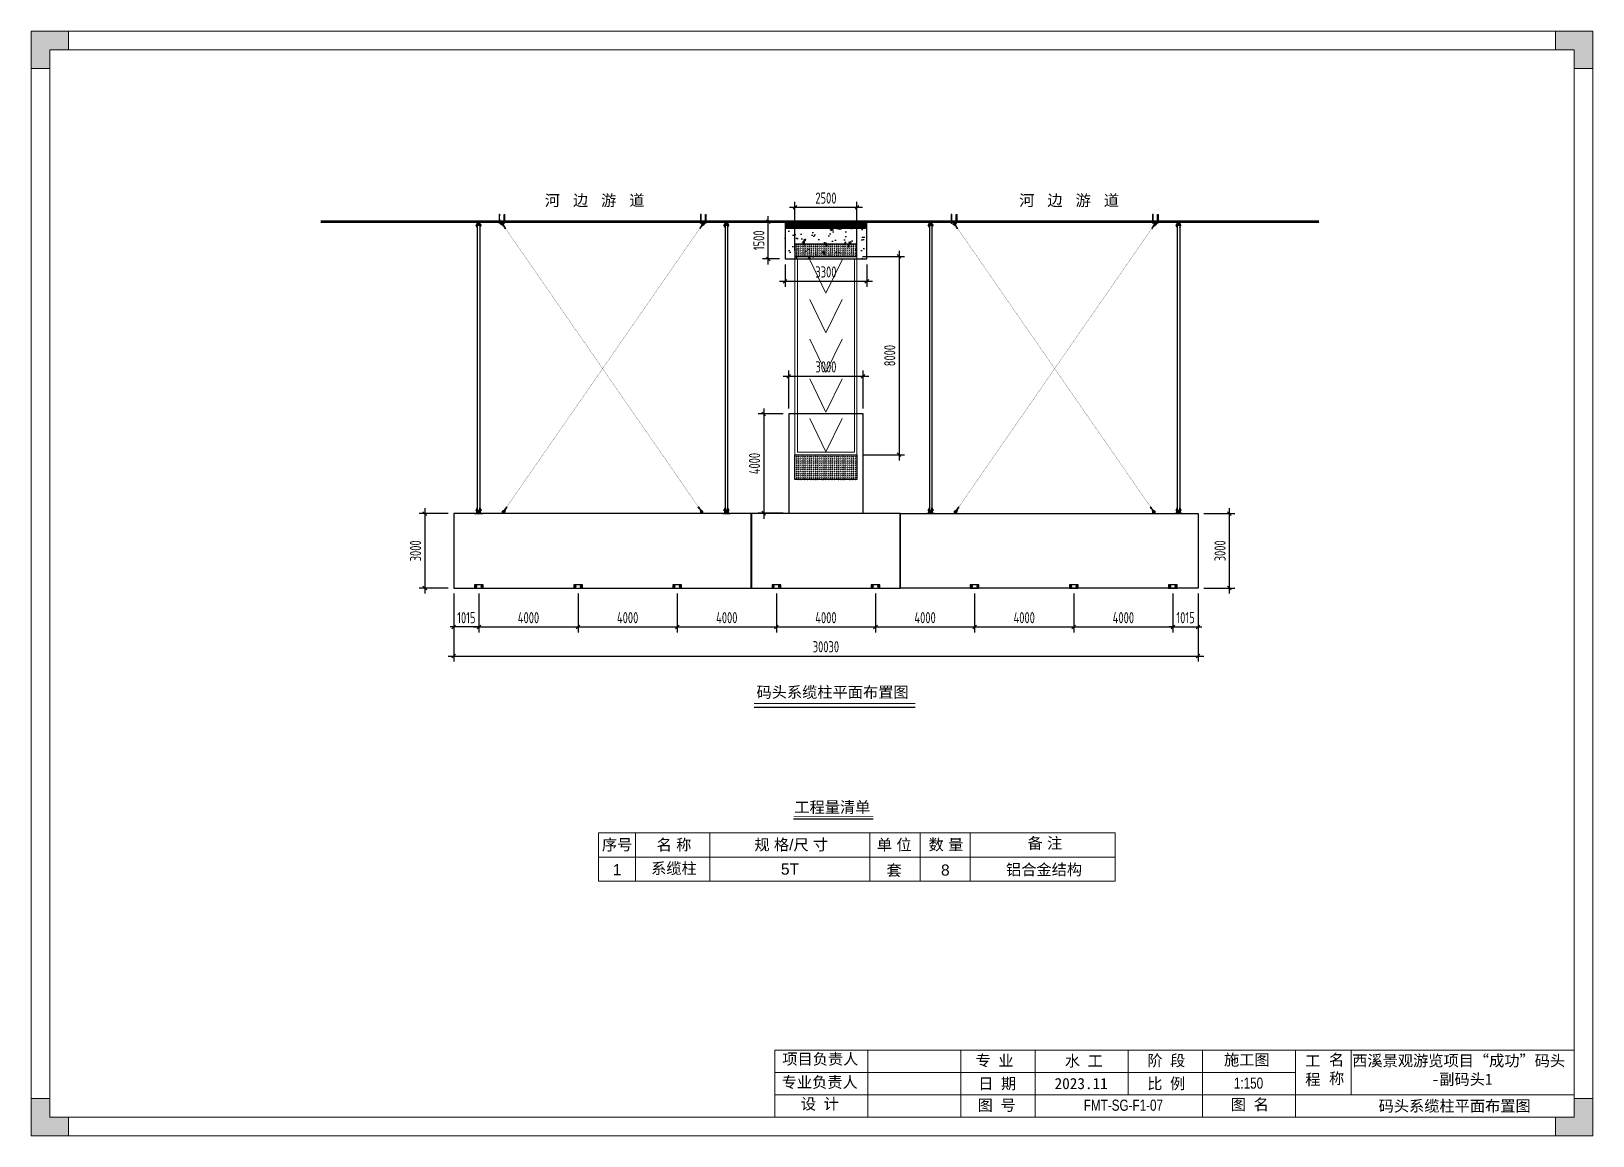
# Model space of a CAD drawing. Header units: millimetres. Extents: x 136606 to 1229059, y 82794 to 127566.
# Drawn here: x 592881 to 655881, y 82794 to 127345 of the extents above; entities that cross this region are included whole.
import ezdxf
from ezdxf.enums import TextEntityAlignment as Align

# ---------------------------------------------------------------- set-up
doc = ezdxf.new("R2010")
doc.units = ezdxf.units.MM
for name, pattern in [('CENTER', [0.6, 0.375, -0.075, 0.075, -0.075]), ('DASHDOT2', [12.7, 6.35, -3.175, 0, -3.175]), ('DASHED2', [0.375, 0.25, -0.125])]:
    doc.linetypes.add(name, pattern=pattern)
for name, color, linetype in [('0 @ 1', 7, 'Continuous'), ('5t系缆柱', 150, 'Continuous'), ('BS-Annectent', 115, 'Continuous'), ('HR-dimension', 9, 'Continuous'), ('HR-pontoon', 161, 'Continuous'), ('STEEL', 34, 'Continuous'), ('粗实线', 7, 'Continuous')]:
    doc.layers.add(name, color=color, linetype=linetype)
for name, color, linetype, lineweight in [('图框', 7, 'Continuous', 13), ('扣板', 7, 'Continuous', 9), ('抱桩器', 1, 'Continuous', 18), ('文本', 3, 'Continuous', 13)]:
    doc.layers.add(name, color=color, linetype=linetype, lineweight=lineweight)
doc.styles.add('Arial', font='arial.ttf')
doc.styles.add('hztxt', font='ros1.shx', dxfattribs={"width": 0.8, "bigfont": 'hztxt.shx'})
doc.styles.get("Standard").update_dxf_attribs({"font": 'arial.ttf'})
doc.dimstyles.new('DIM-150', dxfattribs={"dimscale": 150, "dimtxt": 3, "dimasz": 1, "dimexe": 1.5, "dimexo": 1.5, "dimgap": 1, "dimtad": 1, "dimdec": 1, "dimdsep": 46, "dimtxsty": 'hztxt', "dimblk": 'OBLIQUE', "dimcen": 0, "dimdle": 1.5, "dimclrd": 9, "dimclre": 9, "dimclrt": 2, "dimadec": 1, "dimazin": 0, "dimtfac": 1, "dimtdec": 1, "dimtix": 1, "dimtmove": 2, "dimatfit": 3, "dimldrblk": 'ARCHTICK', "dimfxl": 10, "dimtolj": 1, "dimtzin": 0, "dimarcsym": 1})
pattern_1 = [(225, (43212.285, 45564.743), (4.49012806, -4.49012806), []), (225, (43207.795, 45564.743), (4.49012806, -4.49012806), [7.9375, -1.5875, 0, -1.5875])]
pattern_2 = [(225, (-344287.005, -129412.7357), (4.49012806, -4.49012806), []), (225, (-344291.495, -129412.7357), (4.49012806, -4.49012806), [7.9375, -1.5875, 0, -1.5875])]
pattern_3 = [(40.81217054, (-1416366.4012, -675349.6259), (-1.4525846328, 1.682112997), []), (130.81217054, (-1416366.4012, -675349.6259), (-4.5872822625, 1.9116413612), [5.55625, -3.33375])]
pattern_4 = [(40.81217054, (-1423212.2177, -670898.807), (-1.4525846328, 1.682112997), []), (130.81217054, (-1423212.2177, -670898.807), (-4.5872822625, 1.9116413612), [5.55625, -3.33375])]

msp = doc.modelspace()

# ---------------------------------------------------------------- texts
at = {"layer": '文本', "color": 7, "style": 'Arial'}
for s, p in [('河   边   游   道', (613598.0678, 120522.6816)), ('河   边   游   道', (632739.3917, 120522.6816)), ('码头系缆柱平面布置图', (622142.5398, 100687.0888)), ('码头系缆柱平面布置图', (647239.8288, 83995.7516))]:
    msp.add_text(s, height=450, dxfattribs=at).set_placement(p, align=Align.MIDDLE_LEFT)
at = {"layer": '文本', "color": 7}
msp.add_text('工程量清单', height=450, dxfattribs=at).set_placement((623669.8906, 96047.6069), align=Align.MIDDLE_LEFT)
for s, p in [('序号', (616520.0037, 94541.6484)), ('名 称', (618815.3265, 94541.6484)), ('规 格/尺 寸', (623546.4521, 94541.6484)), ('单 位', (627700.4909, 94541.6484)), ('数 量', (629785.6066, 94541.6484)), ('备 注', (633777.2513, 94606.7496)), ('系缆柱', (618810.8226, 93589.546)), ('1', (616519.2761, 93527.6607)), ('5T', (623493.8208, 93547.6889)), ('套', (627693.3186, 93510.9601)), ('8', (629760.6594, 93510.9601)), ('铝合金结构', (633743.9291, 93540.9211))]:
    msp.add_text(s, height=450, dxfattribs=at).set_placement(p, align=Align.MIDDLE)
at = {"layer": '文本', "style": 'Arial', "width": 0.75}
for s, p in [('1:150', (641402.3451, 84558.241)), ('FMT-SG-F1-07', (635347.1879, 83667.0802))]:
    msp.add_text(s, height=450, dxfattribs=at).set_placement(p, align=Align.BOTTOM_LEFT)

# ---------------------------------------------------------------- blocks, each defined once
blk = doc.blocks.new('GW-TK')
at = {"layer": '图框', "linetype": 'Continuous', "lineweight": 0}
h = blk.add_hatch(color=256, dxfattribs=at)
h.dxf.hatch_style = 1
h.paths.add_polyline_path([(927183.55, 464715.01), (927183.55, 464705.01), (927188.55, 464705.01), (927188.55, 464710.01), (927193.56, 464710.01), (927193.56, 464715.01)])
h = blk.add_hatch(color=256, dxfattribs=at)
h.dxf.hatch_style = 1
h.paths.add_polyline_path([(927593.55, 464715.01), (927593.55, 464710.01), (927598.55, 464710.01), (927598.55, 464705.01), (927603.55, 464705.01), (927603.55, 464715.01)])
h = blk.add_hatch(color=256, dxfattribs=at)
h.dxf.hatch_style = 1
h.paths.add_polyline_path([(927193.56, 464418.01), (927193.56, 464423.01), (927188.55, 464423.01), (927188.55, 464428.01), (927183.55, 464428.01), (927183.55, 464418.01)])
h = blk.add_hatch(color=256, dxfattribs=at)
h.dxf.hatch_style = 1
h.paths.add_polyline_path([(927603.55, 464418.01), (927603.55, 464428.01), (927598.55, 464428.01), (927598.55, 464423.01), (927593.55, 464423.01), (927593.55, 464418.01)])
at = {"layer": '图框', "linetype": 'Continuous'}
for p, q in [((927383.55, 464441.02), (927383.55, 464423.01)), ((927408.55, 464441.02), (927408.55, 464423.01)), ((927433.55, 464441.02), (927433.55, 464423.01)), ((927453.55, 464441.02), (927453.55, 464423.01)), ((927478.55, 464441.02), (927478.55, 464429.01)), ((927498.55, 464441.02), (927498.55, 464423.01)), ((927523.55, 464441.02), (927523.55, 464423.01)), ((927538.55, 464441.02), (927538.55, 464429.01)), ((927383.55, 464435.01), (927523.55, 464435.01)), ((927451.56, 464429.01), (927383.55, 464429.01)), ((927383.55, 464429.01), (927598.55, 464429.01))]:
    blk.add_line(p, q, dxfattribs=at)
at = {"layer": '图框', "linetype": 'Continuous', "lineweight": 0}
for points in [[(927188.55, 464705.01), (927188.55, 464710.01), (927193.56, 464710.01), (927193.56, 464715.01), (927183.55, 464715.01), (927183.55, 464705.01)], [(927598.55, 464705.01), (927598.55, 464710.01), (927593.55, 464710.01), (927593.55, 464715.01), (927603.55, 464715.01), (927603.55, 464705.01)], [(927188.55, 464428.01), (927188.55, 464423.01), (927193.56, 464423.01), (927193.56, 464418.01), (927183.55, 464418.01), (927183.55, 464428.01)], [(927598.55, 464428.01), (927598.55, 464423.01), (927593.55, 464423.01), (927593.55, 464418.01), (927603.55, 464418.01), (927603.55, 464428.01)]]:
    blk.add_lwpolyline(points, close=True, dxfattribs=at)
at = {"layer": '图框'}
for points in [[(927183.55, 464715.01), (927603.55, 464715.01), (927603.55, 464418.01), (927183.55, 464418.01)], [(927188.55, 464710.01), (927598.55, 464710.01), (927598.55, 464423.01), (927188.55, 464423.01)]]:
    blk.add_lwpolyline(points, close=True, dxfattribs=at)
at = {"layer": '图框', "linetype": 'Continuous'}
blk.add_lwpolyline([(927383.55, 464441.02), (927598.55, 464441.02)], dxfattribs=at)
at = {"layer": '图框', "linetype": 'Continuous', "char_height": 3, "attachment_point": 1}
for s, width, heights, insert in [('{\\fSimSun|b0|i0|c134|p2;项目负责人}', 26.0225, [0], (927385.56, 464440.15)), ('{\\fSimSun|b0|i0|c134|p2;专 业}', 12.8345, [0], (927437.53, 464439.73)), ('{\\fSimSun|b0|i0|c134|p2;阶 段}', 17.4775, [0], (927483.73, 464439.73)), ('{\\fSimSun|b0|i0|c134|p2;工 程}', 5.2119, [0], (927526.21, 464439.66)), ('{\\fSimSun|b0|i0|c134|p2;名 称}', 5.2119, [0], (927532.62, 464439.93)), ('{\\fSimSun|b0|i0|c134|p2;专业负责人}', 24.6361, [2.04], (927385.39, 464433.9)), ('{\\fSimSun|b0|i0|c134|p2;日 期}', 11.224, [0], (927438.25, 464433.55)), ('{\\fSimSun|b0|i0|c134|p2;比 例}', 10.9146, [0], (927483.71, 464433.55)), ('{\\fSimSun|b0|i0|c134|p2;设 计}', 16.2353, [0], (927390.55, 464428.09)), ('{\\fSimSun|b0|i0|c134|p2;图 号}', 23.6261, [0], (927438.11, 464427.75)), ('{\\fSimSun|b0|i0|c134|p2;图 名}', 12.066, [0], (927506.19, 464427.94))]:
    blk.add_mtext_dynamic_manual_height_columns(s, width=width, gutter_width=17.5, heights=heights, dxfattribs=dict(at, insert=insert))
at = {"layer": '图框', "color": 3, "linetype": 'Continuous', "char_height": 3, "attachment_point": 1}
for s, width, insert in [('{\\fSimSun|b0|i0|c134|p2;水 工}', 11.224, (927461.55, 464439.63)), ('\\pt9;{\\fSimSun|b0|i0|c134|p2;施工图}', 18.6303, (927504.36, 464439.94)), ('\\pi0.39911,t9.39911;{\\fSimSun|b0|i0|c134|p2;西溪景观游览项目“成功”码头\\P\\pi21.75744,t30.75744;-副码头1}', 60.0149, (927538.45, 464439.71)), ('{\\fSimSun|b0|i0|c134|p2;2023.11}', 11.224, (927458.8, 464433.55))]:
    blk.add_mtext_dynamic_manual_height_columns(s, width=width, gutter_width=17.5, heights=[0], dxfattribs=dict(at, insert=insert))
blk = doc.blocks.new('_Oblique')
at = {"color": 0, "linetype": 'ByBlock', "lineweight": -2}
blk.add_line((-0.5, -0.5), (0.5, 0.5), dxfattribs=at)
blk = doc.blocks.new('*D535')
at = {"color": 9, "lineweight": -2, "transparency": 16777216}
for p, q in [((609703, 107887), (608537, 107887)), ((608762, 108112), (608762, 104662)), ((609703, 104887), (608537, 104887))]:
    blk.add_line(p, q, dxfattribs=at)
at = {"layer": 'Defpoints', "color": 0, "transparency": 16777216}
for p in [(609928, 107887), (608762, 104887), (609928, 104887)]:
    blk.add_point(p, dxfattribs=at)
at = {"color": 9, "lineweight": -2, "transparency": 16777216, "xscale": 150, "yscale": 150, "zscale": 150}
for p, rotation in [((608762, 107887), 90), ((608762, 104887), 270)]:
    blk.add_blockref('_Oblique', p, dxfattribs=dict(at, rotation=rotation))
at = {"color": 2, "transparency": 16777216, "insert": (608387, 106387), "char_height": 450, "attachment_point": 5, "rotation": 90, "style": 'hztxt'}
blk.add_mtext('\\A1;3000', dxfattribs=at)
blk = doc.blocks.new('_ArchTick')
at = {"color": 0, "linetype": 'ByBlock', "const_width": 0.15}
blk.add_lwpolyline([(-0.5, -0.5), (0.5, 0.5)], dxfattribs=at)
blk = doc.blocks.new('*D536')
at = {"color": 9, "lineweight": -2, "transparency": 16777216}
for p, q in [((640183, 107887), (641443, 107887)), ((641218, 108112), (641218, 104662)), ((640183, 104887), (641443, 104887))]:
    blk.add_line(p, q, dxfattribs=at)
at = {"layer": 'Defpoints', "color": 0, "transparency": 16777216}
for p in [(639958, 107887), (639958, 104887), (641218, 104887)]:
    blk.add_point(p, dxfattribs=at)
at = {"color": 9, "lineweight": -2, "transparency": 16777216, "xscale": 150, "yscale": 150, "zscale": 150}
for p, rotation in [((641218, 107887), 90), ((641218, 104887), 270)]:
    blk.add_blockref('_Oblique', p, dxfattribs=dict(at, rotation=rotation))
at = {"color": 2, "transparency": 16777216, "insert": (640843, 106387), "char_height": 450, "attachment_point": 5, "rotation": 90, "style": 'hztxt'}
blk.add_mtext('\\A1;3000', dxfattribs=at)
blk = doc.blocks.new('5t')
at = {"layer": '5t系缆柱', "color": 6}
blk.add_lwpolyline([(-200, 0), (200, 0), (200, -150), (-200, -150)], close=True, dxfattribs=at)
for centre in [(-128, -75), (128, -75)]:
    blk.add_circle(centre, 34.7, dxfattribs=at)
blk = doc.blocks.new('*U529')
at = {"layer": '5t系缆柱', "xscale": -0.874800000000001, "yscale": 0.8748000000000011, "zscale": 0.8748000000000004, "rotation": 359.9999997006857}
blk.add_blockref('5t', (0, 66), dxfattribs=at)
blk = doc.blocks.new('*U530')
at = {"color": 0, "linetype": 'ByBlock', "lineweight": -2, "transparency": 16777216}
for p in [(0, 0), (4000, 0), (8000, 0), (12000, 0), (16000, 0), (20000, 0), (24000, 0), (28000, 0)]:
    blk.add_blockref('*U529', p, dxfattribs=at)
blk = doc.blocks.new('*D537')
at = {"color": 9, "lineweight": -2, "transparency": 16777216}
for p, q in [((623218, 113430), (626668, 113430)), ((623443, 112132), (623443, 113655)), ((626443, 112132), (626443, 113655))]:
    blk.add_line(p, q, dxfattribs=at)
at = {"layer": 'Defpoints', "color": 0, "transparency": 16777216}
for p in [(626443, 113430), (623443, 111907), (626443, 111907)]:
    blk.add_point(p, dxfattribs=at)
at = {"color": 9, "lineweight": -2, "transparency": 16777216, "xscale": 150, "yscale": 150, "zscale": 150, "rotation": 180}
blk.add_blockref('_Oblique', (623443, 113430), dxfattribs=at)
at = {"color": 9, "lineweight": -2, "transparency": 16777216, "xscale": 150, "yscale": 150, "zscale": 150}
blk.add_blockref('_Oblique', (626443, 113430), dxfattribs=at)
at = {"color": 2, "transparency": 16777216, "insert": (624943, 113805), "char_height": 450, "attachment_point": 5, "style": 'hztxt'}
blk.add_mtext('\\A1;3000', dxfattribs=at)
blk = doc.blocks.new('*D538')
at = {"color": 9, "lineweight": -2, "transparency": 16777216}
for p, q in [((623218, 111907), (622211, 111907)), ((622436, 112132), (622436, 107682)), ((623218, 107907), (622211, 107907))]:
    blk.add_line(p, q, dxfattribs=at)
at = {"layer": 'Defpoints', "color": 0, "transparency": 16777216}
for p in [(623443, 111907), (622436, 107907), (623443, 107907)]:
    blk.add_point(p, dxfattribs=at)
at = {"color": 9, "lineweight": -2, "transparency": 16777216, "xscale": 150, "yscale": 150, "zscale": 150}
for p, rotation in [((622436, 111907), 90), ((622436, 107907), 270)]:
    blk.add_blockref('_Oblique', p, dxfattribs=dict(at, rotation=rotation))
at = {"color": 2, "transparency": 16777216, "insert": (622061, 109907), "char_height": 450, "attachment_point": 5, "rotation": 90, "style": 'hztxt'}
blk.add_mtext('\\A1;4000', dxfattribs=at)
blk = doc.blocks.new('*D650')
at = {"color": 9, "lineweight": -2, "transparency": 16777216}
for p, q in [((609928, 104662), (609928, 101918)), ((639958, 104662), (639958, 101918)), ((609703, 102143), (640183, 102143))]:
    blk.add_line(p, q, dxfattribs=at)
at = {"layer": 'Defpoints', "color": 0, "transparency": 16777216}
for p in [(609928, 104887), (639958, 104887), (639958, 102143)]:
    blk.add_point(p, dxfattribs=at)
at = {"color": 9, "lineweight": -2, "transparency": 16777216, "xscale": 150, "yscale": 150, "zscale": 150, "rotation": 180}
blk.add_blockref('_Oblique', (609928, 102143), dxfattribs=at)
at = {"color": 9, "lineweight": -2, "transparency": 16777216, "xscale": 150, "yscale": 150, "zscale": 150}
blk.add_blockref('_Oblique', (639958, 102143), dxfattribs=at)
at = {"color": 2, "transparency": 16777216, "insert": (624943, 102518), "char_height": 450, "attachment_point": 5, "style": 'hztxt'}
blk.add_mtext('\\A1;30030', dxfattribs=at)
blk = doc.blocks.new('*D655')
at = {"color": 9, "lineweight": -2, "transparency": 16777216}
for p, q in [((609928, 104662), (609928, 103091)), ((610943, 104662), (610943, 103091)), ((609928, 103316), (609778, 103316)), ((610943, 103316), (609928, 103316)), ((610943, 103316), (611093, 103316))]:
    blk.add_line(p, q, dxfattribs=at)
at = {"layer": 'Defpoints', "color": 0, "transparency": 16777216}
for p in [(609928, 104887), (610943, 104887), (609928, 103316)]:
    blk.add_point(p, dxfattribs=at)
at = {"color": 9, "lineweight": -2, "transparency": 16777216, "xscale": 150, "yscale": 150, "zscale": 150}
blk.add_blockref('_Oblique', (609928, 103316), dxfattribs=at)
at = {"color": 9, "lineweight": -2, "transparency": 16777216, "xscale": 150, "yscale": 150, "zscale": 150, "rotation": 180}
blk.add_blockref('_Oblique', (610943, 103316), dxfattribs=at)
at = {"color": 2, "transparency": 16777216, "insert": (610436, 103691), "char_height": 450, "attachment_point": 5, "style": 'hztxt'}
blk.add_mtext('\\A1;1015', dxfattribs=at)
blk = doc.blocks.new('*D656')
at = {"color": 9, "lineweight": -2, "transparency": 16777216}
for p, q in [((610943, 104662), (610943, 103091)), ((614943, 104662), (614943, 103091)), ((610718, 103316), (615168, 103316))]:
    blk.add_line(p, q, dxfattribs=at)
at = {"layer": 'Defpoints', "color": 0, "transparency": 16777216}
for p in [(610943, 104887), (614943, 104887), (614943, 103316)]:
    blk.add_point(p, dxfattribs=at)
at = {"color": 9, "lineweight": -2, "transparency": 16777216, "xscale": 150, "yscale": 150, "zscale": 150, "rotation": 180}
blk.add_blockref('_Oblique', (610943, 103316), dxfattribs=at)
at = {"color": 9, "lineweight": -2, "transparency": 16777216, "xscale": 150, "yscale": 150, "zscale": 150}
blk.add_blockref('_Oblique', (614943, 103316), dxfattribs=at)
at = {"color": 2, "transparency": 16777216, "insert": (612943, 103691), "char_height": 450, "attachment_point": 5, "style": 'hztxt'}
blk.add_mtext('\\A1;4000', dxfattribs=at)
blk = doc.blocks.new('*D657')
at = {"color": 9, "lineweight": -2, "transparency": 16777216}
for p, q in [((614943, 104662), (614943, 103091)), ((618943, 104662), (618943, 103091)), ((614718, 103316), (619168, 103316))]:
    blk.add_line(p, q, dxfattribs=at)
at = {"layer": 'Defpoints', "color": 0, "transparency": 16777216}
for p in [(614943, 104887), (618943, 104887), (618943, 103316)]:
    blk.add_point(p, dxfattribs=at)
at = {"color": 9, "lineweight": -2, "transparency": 16777216, "xscale": 150, "yscale": 150, "zscale": 150, "rotation": 180}
blk.add_blockref('_Oblique', (614943, 103316), dxfattribs=at)
at = {"color": 9, "lineweight": -2, "transparency": 16777216, "xscale": 150, "yscale": 150, "zscale": 150}
blk.add_blockref('_Oblique', (618943, 103316), dxfattribs=at)
at = {"color": 2, "transparency": 16777216, "insert": (616943, 103691), "char_height": 450, "attachment_point": 5, "style": 'hztxt'}
blk.add_mtext('\\A1;4000', dxfattribs=at)
blk = doc.blocks.new('*D658')
at = {"color": 9, "lineweight": -2, "transparency": 16777216}
for p, q in [((618943, 104662), (618943, 103091)), ((622943, 104662), (622943, 103091)), ((618718, 103316), (623168, 103316))]:
    blk.add_line(p, q, dxfattribs=at)
at = {"layer": 'Defpoints', "color": 0, "transparency": 16777216}
for p in [(618943, 104887), (622943, 104887), (622943, 103316)]:
    blk.add_point(p, dxfattribs=at)
at = {"color": 9, "lineweight": -2, "transparency": 16777216, "xscale": 150, "yscale": 150, "zscale": 150, "rotation": 180}
blk.add_blockref('_Oblique', (618943, 103316), dxfattribs=at)
at = {"color": 9, "lineweight": -2, "transparency": 16777216, "xscale": 150, "yscale": 150, "zscale": 150}
blk.add_blockref('_Oblique', (622943, 103316), dxfattribs=at)
at = {"color": 2, "transparency": 16777216, "insert": (620943, 103691), "char_height": 450, "attachment_point": 5, "style": 'hztxt'}
blk.add_mtext('\\A1;4000', dxfattribs=at)
blk = doc.blocks.new('*D659')
at = {"color": 9, "lineweight": -2, "transparency": 16777216}
for p, q in [((622943, 104662), (622943, 103091)), ((626943, 104662), (626943, 103091)), ((622718, 103316), (627168, 103316))]:
    blk.add_line(p, q, dxfattribs=at)
at = {"layer": 'Defpoints', "color": 0, "transparency": 16777216}
for p in [(622943, 104887), (626943, 104887), (626943, 103316)]:
    blk.add_point(p, dxfattribs=at)
at = {"color": 9, "lineweight": -2, "transparency": 16777216, "xscale": 150, "yscale": 150, "zscale": 150, "rotation": 180}
blk.add_blockref('_Oblique', (622943, 103316), dxfattribs=at)
at = {"color": 9, "lineweight": -2, "transparency": 16777216, "xscale": 150, "yscale": 150, "zscale": 150}
blk.add_blockref('_Oblique', (626943, 103316), dxfattribs=at)
at = {"color": 2, "transparency": 16777216, "insert": (624943, 103691), "char_height": 450, "attachment_point": 5, "style": 'hztxt'}
blk.add_mtext('\\A1;4000', dxfattribs=at)
blk = doc.blocks.new('*D660')
at = {"color": 9, "lineweight": -2, "transparency": 16777216}
for p, q in [((626943, 104662), (626943, 103091)), ((630943, 104662), (630943, 103091)), ((626718, 103316), (631168, 103316))]:
    blk.add_line(p, q, dxfattribs=at)
at = {"layer": 'Defpoints', "color": 0, "transparency": 16777216}
for p in [(626943, 104887), (630943, 104887), (630943, 103316)]:
    blk.add_point(p, dxfattribs=at)
at = {"color": 9, "lineweight": -2, "transparency": 16777216, "xscale": 150, "yscale": 150, "zscale": 150, "rotation": 180}
blk.add_blockref('_Oblique', (626943, 103316), dxfattribs=at)
at = {"color": 9, "lineweight": -2, "transparency": 16777216, "xscale": 150, "yscale": 150, "zscale": 150}
blk.add_blockref('_Oblique', (630943, 103316), dxfattribs=at)
at = {"color": 2, "transparency": 16777216, "insert": (628943, 103691), "char_height": 450, "attachment_point": 5, "style": 'hztxt'}
blk.add_mtext('\\A1;4000', dxfattribs=at)
blk = doc.blocks.new('*D661')
at = {"color": 9, "lineweight": -2, "transparency": 16777216}
for p, q in [((630943, 104662), (630943, 103091)), ((634943, 104662), (634943, 103091)), ((630718, 103316), (635168, 103316))]:
    blk.add_line(p, q, dxfattribs=at)
at = {"layer": 'Defpoints', "color": 0, "transparency": 16777216}
for p in [(630943, 104887), (634943, 104887), (634943, 103316)]:
    blk.add_point(p, dxfattribs=at)
at = {"color": 9, "lineweight": -2, "transparency": 16777216, "xscale": 150, "yscale": 150, "zscale": 150, "rotation": 180}
blk.add_blockref('_Oblique', (630943, 103316), dxfattribs=at)
at = {"color": 9, "lineweight": -2, "transparency": 16777216, "xscale": 150, "yscale": 150, "zscale": 150}
blk.add_blockref('_Oblique', (634943, 103316), dxfattribs=at)
at = {"color": 2, "transparency": 16777216, "insert": (632943, 103691), "char_height": 450, "attachment_point": 5, "style": 'hztxt'}
blk.add_mtext('\\A1;4000', dxfattribs=at)
blk = doc.blocks.new('*D662')
at = {"color": 9, "lineweight": -2, "transparency": 16777216}
for p, q in [((634943, 104662), (634943, 103091)), ((638943, 104662), (638943, 103091)), ((634718, 103316), (639168, 103316))]:
    blk.add_line(p, q, dxfattribs=at)
at = {"layer": 'Defpoints', "color": 0, "transparency": 16777216}
for p in [(634943, 104887), (638943, 104887), (638943, 103316)]:
    blk.add_point(p, dxfattribs=at)
at = {"color": 9, "lineweight": -2, "transparency": 16777216, "xscale": 150, "yscale": 150, "zscale": 150, "rotation": 180}
blk.add_blockref('_Oblique', (634943, 103316), dxfattribs=at)
at = {"color": 9, "lineweight": -2, "transparency": 16777216, "xscale": 150, "yscale": 150, "zscale": 150}
blk.add_blockref('_Oblique', (638943, 103316), dxfattribs=at)
at = {"color": 2, "transparency": 16777216, "insert": (636943, 103691), "char_height": 450, "attachment_point": 5, "style": 'hztxt'}
blk.add_mtext('\\A1;4000', dxfattribs=at)
blk = doc.blocks.new('*D663')
at = {"color": 9, "lineweight": -2, "transparency": 16777216}
for p, q in [((638943, 104662), (638943, 103091)), ((639958, 104662), (639958, 103091)), ((638943, 103316), (638793, 103316)), ((638943, 103316), (639958, 103316)), ((639958, 103316), (640108, 103316))]:
    blk.add_line(p, q, dxfattribs=at)
at = {"layer": 'Defpoints', "color": 0, "transparency": 16777216}
for p in [(638943, 104887), (639958, 104887), (639958, 103316)]:
    blk.add_point(p, dxfattribs=at)
at = {"color": 9, "lineweight": -2, "transparency": 16777216, "xscale": 150, "yscale": 150, "zscale": 150}
blk.add_blockref('_Oblique', (638943, 103316), dxfattribs=at)
at = {"color": 9, "lineweight": -2, "transparency": 16777216, "xscale": 150, "yscale": 150, "zscale": 150, "rotation": 180}
blk.add_blockref('_Oblique', (639958, 103316), dxfattribs=at)
at = {"color": 2, "transparency": 16777216, "insert": (639451, 103691), "char_height": 450, "attachment_point": 5, "style": 'hztxt'}
blk.add_mtext('\\A1;1015', dxfattribs=at)
blk = doc.blocks.new('*U13')
at = {"layer": '抱桩器', "color": 1}
blk.add_lwpolyline([(-675, 650), (675, 0), (-675, -650)], dxfattribs=at)
blk = doc.blocks.new('*U14')
at = {"color": 0, "linetype": 'ByBlock', "lineweight": -2, "transparency": 16777216}
for p in [(0, 0), (1600, 0), (3200, 0), (4800, 0), (6400, 0)]:
    blk.add_blockref('*U13', p, dxfattribs=at)
blk = doc.blocks.new('1.5x12m')
h = blk.add_hatch()
h.set_pattern_fill('GOST_GLASS', color=1, scale=10, angle=90)
h.set_pattern_definition([(135, (6000, 500), (5e-15, 84.852814), [50, -70]), (135, (6000, 521.213), (5e-15, 84.852814), [20, -100]), (135, (5978.787, 500), (5e-15, 84.852814), [20, -100])])
h.paths.add_polyline_path([(305060, 77113), (305060, 79613), (304060, 79613), (304060, 77113)])
h = blk.add_hatch()
h.set_pattern_fill('GOST_GLASS', color=1, scale=10, angle=90)
h.set_pattern_definition([(135, (1999.7, 500), (5e-15, 84.852814), [50, -70]), (135, (1999.7, 521.213), (5e-15, 84.852814), [20, -100]), (135, (1978.487, 500), (5e-15, 84.852814), [20, -100])])
h.paths.add_polyline_path([(313060, 77113), (313060, 79613), (313560, 79613), (313560, 77113)])
at = {"color": 1}
for points in [[(305060, 77113), (305060, 79613), (304060, 79613), (304060, 77113)], [(313060, 77113), (313060, 79613), (313560, 79613), (313560, 77113)]]:
    blk.add_lwpolyline(points, close=True, dxfattribs=at)
at = {"layer": '抱桩器', "color": 1}
for points in [[(313060, 79613), (305060, 79613), (305060, 77113), (313060, 77113)], [(312960, 79513), (305160, 79513), (305160, 77213), (312960, 77213)]]:
    blk.add_lwpolyline(points, close=True, dxfattribs=at)
at = {"extrusion": (0, 0, -1), "zscale": -1}
blk.add_blockref('*U14', (-312251, 78363), dxfattribs=at)
blk = doc.blocks.new('*D1617')
at = {"color": 9, "lineweight": -2, "transparency": 16777216}
for p, q in [((623693, 118486), (623693, 120466)), ((626193, 118486), (626193, 120466)), ((626418, 120241), (623468, 120241))]:
    blk.add_line(p, q, dxfattribs=at)
at = {"layer": 'Defpoints', "color": 0, "transparency": 16777216}
for p in [(623693, 120241), (623693, 118261), (626193, 118261)]:
    blk.add_point(p, dxfattribs=at)
at = {"color": 9, "lineweight": -2, "transparency": 16777216, "xscale": 150, "yscale": 150, "zscale": 150, "rotation": 180}
blk.add_blockref('_Oblique', (623693, 120241), dxfattribs=at)
at = {"color": 9, "lineweight": -2, "transparency": 16777216, "xscale": 150, "yscale": 150, "zscale": 150}
blk.add_blockref('_Oblique', (626193, 120241), dxfattribs=at)
at = {"color": 2, "transparency": 16777216, "insert": (624943, 120616), "char_height": 450, "attachment_point": 5, "style": 'hztxt'}
blk.add_mtext('\\A1;2500', dxfattribs=at)
blk = doc.blocks.new('*D1618')
at = {"color": 9, "lineweight": -2, "transparency": 16777216}
for p, q in [((627893, 118486), (627893, 110036)), ((626418, 118261), (628118, 118261)), ((626418, 110261), (628118, 110261))]:
    blk.add_line(p, q, dxfattribs=at)
at = {"layer": 'Defpoints', "color": 0, "transparency": 16777216}
for p in [(626193, 118261), (626193, 110261), (627893, 110261)]:
    blk.add_point(p, dxfattribs=at)
at = {"color": 9, "lineweight": -2, "transparency": 16777216, "xscale": 150, "yscale": 150, "zscale": 150}
for p, rotation in [((627893, 118261), 90), ((627893, 110261), 270)]:
    blk.add_blockref('_Oblique', p, dxfattribs=dict(at, rotation=rotation))
at = {"color": 2, "transparency": 16777216, "insert": (627518, 114261), "char_height": 450, "attachment_point": 5, "rotation": 90, "style": 'hztxt'}
blk.add_mtext('\\A1;8000', dxfattribs=at)
blk = doc.blocks.new('*D1619')
at = {"color": 9, "lineweight": -2, "transparency": 16777216}
for p, q in [((622614, 117936), (622614, 119886)), ((623068, 119661), (622389, 119661)), ((623068, 118161), (622389, 118161))]:
    blk.add_line(p, q, dxfattribs=at)
at = {"layer": 'Defpoints', "color": 0, "transparency": 16777216}
for p in [(622614, 119661), (623293, 119661), (623293, 118161)]:
    blk.add_point(p, dxfattribs=at)
at = {"color": 9, "lineweight": -2, "transparency": 16777216, "xscale": 150, "yscale": 150, "zscale": 150}
for p, rotation in [((622614, 119661), 90), ((622614, 118161), 270)]:
    blk.add_blockref('_Oblique', p, dxfattribs=dict(at, rotation=rotation))
at = {"color": 2, "transparency": 16777216, "insert": (622239, 118911), "char_height": 450, "attachment_point": 5, "rotation": 90, "style": 'hztxt'}
blk.add_mtext('\\A1;1500', dxfattribs=at)
blk = doc.blocks.new('*D1620')
at = {"color": 9, "lineweight": -2, "transparency": 16777216}
for p, q in [((623293, 117936), (623293, 117035)), ((626593, 117936), (626593, 117035)), ((623068, 117260), (626818, 117260))]:
    blk.add_line(p, q, dxfattribs=at)
at = {"layer": 'Defpoints', "color": 0, "transparency": 16777216}
for p in [(623293, 118161), (626593, 118161), (626593, 117260)]:
    blk.add_point(p, dxfattribs=at)
at = {"color": 9, "lineweight": -2, "transparency": 16777216, "xscale": 150, "yscale": 150, "zscale": 150, "rotation": 180}
blk.add_blockref('_Oblique', (623293, 117260), dxfattribs=at)
at = {"color": 9, "lineweight": -2, "transparency": 16777216, "xscale": 150, "yscale": 150, "zscale": 150}
blk.add_blockref('_Oblique', (626593, 117260), dxfattribs=at)
at = {"color": 2, "transparency": 16777216, "insert": (624943, 117635), "char_height": 450, "attachment_point": 5, "style": 'hztxt'}
blk.add_mtext('\\A1;3300', dxfattribs=at)
blk = doc.blocks.new('支座')
at = {"layer": '扣板', "color": 7}
blk.add_line((13512, 4747, 0), (13512, 5047, 0), dxfattribs=at)
at = {"layer": '扣板', "color": 7, "elevation": 0}
for points in [[(13512, 4747), (13512, 5047), (13520, 5047), (13520, 4747)], [(13600, 4947), (13620, 4927), (13620, 4867), (13600, 4847), (13520, 4847), (13520, 4947)], [(13560, 4932), (13520, 4932), (13520, 4922), (13560, 4922)], [(13560, 4862), (13520, 4862), (13520, 4872), (13560, 4872)]]:
    blk.add_lwpolyline(points, close=True, dxfattribs=at)
at = {"layer": '扣板', "color": 7}
blk.add_circle((13575, 4897, 0), 25, dxfattribs=at)
blk = doc.blocks.new('A$C97f6d51a')
at = {"color": 1, "linetype": 'DASHDOT2'}
blk.add_line((0, 313), (0, -47), dxfattribs=at)
at = {"layer": 'BS-Annectent'}
for p, q in [((-10, 6), (9, 4)), ((-10, 2), (-6, 4)), ((-6, 1), (-10, 2)), ((-10, 2), (9, 1)), ((-9, 282), (-9, 282)), ((-9, 281), (-9, 282)), ((-9, 282), (-9, 282)), ((-9, 279), (-8, 279)), ((-8, 278), (-9, 279)), ((-9, 279), (-8, 278)), ((-9, 275), (-7, 276)), ((-6, 274), (-9, 275)), ((-9, 275), (-7, 275)), ((-9, 272), (-6, 274)), ((-6, 270), (-9, 272)), ((-9, 272), (-4, 272)), ((-9, 269), (9, 268)), ((-9, 266), (9, 265)), ((-9, 263), (9, 262)), ((-9, 260), (9, 258)), ((-9, 257), (9, 255)), ((-9, 253), (9, 252)), ((-9, 250), (9, 249)), ((-9, 247), (9, 246)), ((-9, 244), (9, 243)), ((-9, 241), (9, 240)), ((-9, 238), (9, 236)), ((-9, 235), (9, 233)), ((-9, 231), (9, 230)), ((-9, 228), (9, 227)), ((-9, 225), (9, 224)), ((-9, 222), (9, 221)), ((-9, 219), (9, 218)), ((-9, 216), (9, 215)), ((-9, 213), (9, 211)), ((-9, 209), (9, 208)), ((-9, 206), (9, 205)), ((-9, 203), (9, 202)), ((-9, 200), (9, 199)), ((-9, 197), (9, 196)), ((-9, 194), (9, 193)), ((-9, 191), (9, 189)), ((-9, 188), (9, 186)), ((-9, 184), (9, 183)), ((-9, 181), (9, 180)), ((-9, 178), (9, 177)), ((-9, 175), (9, 174)), ((-9, 172), (9, 171)), ((-9, 169), (9, 167)), ((-9, 166), (9, 164)), ((-9, 162), (9, 161)), ((-9, 159), (9, 158)), ((-9, 156), (9, 155)), ((-9, 153), (9, 152)), ((-9, 150), (9, 149)), ((-9, 147), (9, 146)), ((-9, 144), (9, 142)), ((-9, 140), (9, 139)), ((-9, 137), (9, 136)), ((-9, 134), (9, 133)), ((-9, 131), (9, 130)), ((-9, 128), (9, 127)), ((-9, 125), (9, 124)), ((-9, 122), (9, 120)), ((-9, 119), (9, 117)), ((-9, 115), (9, 114)), ((-9, 112), (9, 111)), ((-9, 109), (9, 108)), ((-9, 106), (9, 105)), ((-9, 103), (9, 102)), ((-9, 100), (9, 98)), ((-9, 97), (9, 95)), ((-9, 93), (9, 92)), ((-9, 90), (9, 89)), ((-9, 87), (9, 86)), ((-9, 84), (9, 83)), ((-9, 81), (9, 80)), ((-9, 78), (9, 76)), ((-9, 75), (9, 73)), ((-9, 71), (9, 70)), ((-9, 68), (9, 67)), ((-9, 65), (9, 64)), ((-9, 62), (9, 61)), ((-9, 59), (9, 58)), ((-9, 56), (9, 55)), ((-9, 53), (9, 51)), ((-9, 49), (9, 48)), ((-9, 46), (9, 45)), ((-9, 43), (9, 42)), ((-9, 40), (9, 39)), ((-9, 37), (9, 36)), ((-9, 34), (9, 33)), ((-9, 31), (9, 29)), ((-9, 28), (9, 26)), ((-9, 24), (9, 23)), ((-9, 21), (9, 20)), ((-9, 18), (9, 17)), ((-9, 15), (9, 14)), ((-9, 12), (9, 11)), ((-9, 9), (9, 7)), ((-8, 0), (-6, 1)), ((-6, 274), (-6, 274)), ((-6, 274), (-6, 274)), ((-6, 274), (-6, 274)), ((-6, 274), (-6, 274)), ((-6, 274), (-6, 274)), ((6, 270), (-6, 270)), ((6, 147), (-6, 148)), ((6, 116), (-6, 117)), ((6, 3), (-6, 4)), ((2, 0), (-6, 1)), ((4, 271), (9, 271)), ((6, 273), (5, 273)), ((6, 273), (5, 273)), ((6, 273), (9, 274)), ((6, 274), (9, 274)), ((9, 271), (6, 273)), ((6, 270), (9, 271)), ((6, 147), (9, 149)), ((9, 1), (6, 3)), ((7, 276), (9, 277)), ((9, 274), (7, 275)), ((7, 0), (9, 1)), ((9, 277), (8, 278)), ((8, 277), (9, 277)), ((9, 280), (9, 281)), ((9, 280), (9, 280)), ((9, 280), (9, 280)), ((-16, -24), (-16, -11)), ((12, -9), (-12, -9)), ((12, -27), (-12, -27)), ((-9, -29), (-6, -28)), ((-6, -31), (-9, -29)), ((9, -30), (-9, -29)), ((-9, -32), (-6, -31)), ((-6, -34), (-9, -32)), ((9, -33), (-9, -32)), ((-9, -35), (-6, -34)), ((-6, -37), (-9, -35)), ((9, -37), (-9, -35)), ((-9, -38), (-6, -37)), ((-6, -40), (-9, -38)), ((9, -40), (-9, -38)), ((-8, -24), (-8, -11)), ((-6, -28), (-8, -27)), ((-7, -40), (-7, -43)), ((6, -29), (-6, -28)), ((6, -29), (-6, -28)), ((6, -32), (-6, -31)), ((6, -32), (-6, -31)), ((6, -35), (-6, -34)), ((6, -38), (-6, -37)), ((6, -38), (-6, -37)), ((6, -41), (-6, -40)), ((-5, -44), (5, -44)), ((-4, -40), (-4, -43)), ((-2, -9), (0, -4)), ((9, -27), (-1, -27)), ((0, -9), (2, -4)), ((4, -41), (4, -43)), ((6, -29), (9, -27)), ((9, -30), (6, -29)), ((6, -32), (9, -30)), ((9, -33), (6, -32)), ((6, -35), (9, -33)), ((9, -37), (6, -35)), ((6, -38), (9, -37)), ((9, -40), (6, -38)), ((6, -41), (9, -40)), ((7, -41), (7, -43)), ((8, -24), (8, -11)), ((9, -27), (8, -27)), ((16, -24), (16, -11))]:
    blk.add_line(p, q, dxfattribs=at)
for points in [[(-19, -4), (-19, 0), (19, 0), (19, -4)], [(-15, -9), (15, -9), (15, -4), (-15, -4)]]:
    blk.add_lwpolyline(points, close=True, dxfattribs=at)
blk.add_lwpolyline([(10, 0), (10, 300), (0, 306), (-10, 300), (-10, 0)], dxfattribs=at)
for points in [[(16, -11, 0.612824), (8, -11, 0.305874), (-8, -11, 0.612824), (-16, -11)], [(16, -24, -0.612824), (8, -24, -0.305874), (-8, -24, -0.612824), (-16, -24)], [(-7, -43, 0.516475), (-4, -43, 0.258238), (4, -43, 0.516475), (7, -43)]]:
    blk.add_lwpolyline(points, format="xyb", dxfattribs=at)
blk = doc.blocks.new('A$Ce460a15a')
at = {"layer": 'STEEL', "color": 22}
for points in [[(12, 150), (12, -150), (0, -150), (0, 150)], [(92, -50), (112, -30), (112, 30), (92, 50), (12, 50), (12, -50)], [(52, 35), (12, 35), (12, 25), (52, 25)], [(52, -35), (12, -35), (12, -25), (52, -25)]]:
    blk.add_lwpolyline(points, close=True, dxfattribs=at)
blk.add_circle((67, 0), 25, dxfattribs=at)
at = {"layer": 'HR-dimension', "xscale": -1, "rotation": 90}
blk.add_blockref('A$C97f6d51a', (12, 100), dxfattribs=at)
at = {"layer": 'HR-dimension', "rotation": 90.00000000000001}
blk.add_blockref('A$C97f6d51a', (12, -100), dxfattribs=at)
blk = doc.blocks.new('*U1608')
h = blk.add_hatch()
h.set_pattern_fill('ANSI35', color=4, angle=180)
h.set_pattern_definition(pattern_1)
h.paths.add_polyline_path([(24, -89), (36, -89), (36, -67), (24, -67)])
h.paths.add_polyline_path([(24, -31), (36, -31), (36, 11), (24, 11)])
h.paths.add_polyline_path([(-100, 11), (100, 11), (100, 21), (-100, 21)])
h.paths.add_polyline_path([(-36, -31), (-24, -31), (-24, 11), (-36, 11)])
h.paths.add_polyline_path([(-36, -89), (-24, -89), (-24, -67), (-36, -67)])
h = blk.add_hatch()
h.set_pattern_fill('ANSI35', color=4, angle=180)
h.set_pattern_definition(pattern_2)
h.paths.add_polyline_path([(-129, -116), (-150, -116), (-150, -104), (-129, -104)])
h.paths.add_polyline_path([(111, -116), (-111, -116), (-111, -104), (111, -104)])
h.paths.add_polyline_path([(150, -116), (129, -116), (129, -104), (150, -104)])
h.paths.add_polyline_path([(66, -104), (54, -104), (54, -67), (66, -67)])
h.paths.add_polyline_path([(66, -31), (54, -31), (54, -4), (66, -4)])
h.paths.add_polyline_path([(6, -31), (-6, -31), (-6, -4), (6, -4)])
h.paths.add_polyline_path([(6, -104), (-6, -104), (-6, -67), (6, -67)])
h.paths.add_polyline_path([(-54, -104), (-66, -104), (-66, -67), (-54, -67)])
h.paths.add_polyline_path([(-54, -31), (-66, -31), (-66, -4), (-54, -4)])
at = {"color": 4}
for points in [[(100, 11), (-100, 11), (-100, 21), (100, 21), (100, 11)], [(-36, -89), (-36, 11), (-24, 11), (-24, -89), (-36, -89)], [(24, -89), (24, 11), (36, 11), (36, -89), (24, -89)], [(150, -116), (-150, -116), (-150, -104), (150, -104), (150, -116)], [(-66, -104), (-66, -4), (-54, -4), (-54, -104), (-66, -104)], [(-6, -104), (-6, -4), (6, -4), (6, -104), (-6, -104)], [(54, -104), (54, -4), (66, -4), (66, -104), (54, -104)]]:
    blk.add_lwpolyline(points, dxfattribs=at)
at = {"layer": 'Defpoints', "color": 4}
for points in [[(-100, 21), (-50, 21), (-50, 121), (-100, 21)], [(100, 21), (50, 21), (50, 121), (100, 21)]]:
    blk.add_lwpolyline(points, dxfattribs=at)
at = {"layer": 'Defpoints', "color": 4, "linetype": 'CENTER', "ltscale": 2}
for points in [[(-129, -116), (-111, -116), (-111, -104), (-129, -104)], [(-66, -31), (-54, -31), (-54, -67), (-66, -67)], [(-36, -31), (-24, -31), (-24, -67), (-36, -67)], [(-6, -31), (6, -31), (6, -67), (-6, -67)], [(24, -31), (36, -31), (36, -67), (24, -67)], [(54, -31), (66, -31), (66, -67), (54, -67)], [(129, -116), (111, -116), (111, -104), (129, -104)]]:
    blk.add_lwpolyline(points, close=True, dxfattribs=at)
for points in [[(-120, -99), (-120, -111), (-120, -121)], [(-66, -49), (66, -49)], [(-66, -49), (66, -49)], [(120, -99), (120, -111), (120, -121)]]:
    blk.add_lwpolyline(points, dxfattribs=at)
blk = doc.blocks.new('*U1605')
at = {"layer": '粗实线', "color": 0, "linetype": 'ByBlock', "lineweight": -2, "transparency": 16777216}
blk.add_blockref('*U1608', (0, 0), dxfattribs=at)
blk = doc.blocks.new('*U1606')
h = blk.add_hatch()
h.set_pattern_fill('ANSI35', color=4, angle=180)
h.set_pattern_definition(pattern_1)
h.paths.add_polyline_path([(24, -89), (36, -89), (36, -67), (24, -67)])
h.paths.add_polyline_path([(24, -31), (36, -31), (36, 11), (24, 11)])
h.paths.add_polyline_path([(-100, 11), (100, 11), (100, 21), (-100, 21)])
h.paths.add_polyline_path([(-36, -31), (-24, -31), (-24, 11), (-36, 11)])
h.paths.add_polyline_path([(-36, -89), (-24, -89), (-24, -67), (-36, -67)])
h = blk.add_hatch()
h.set_pattern_fill('ANSI35', color=4, angle=180)
h.set_pattern_definition(pattern_2)
h.paths.add_polyline_path([(-129, -116), (-150, -116), (-150, -104), (-129, -104)])
h.paths.add_polyline_path([(111, -116), (-111, -116), (-111, -104), (111, -104)])
h.paths.add_polyline_path([(150, -116), (129, -116), (129, -104), (150, -104)])
h.paths.add_polyline_path([(66, -104), (54, -104), (54, -67), (66, -67)])
h.paths.add_polyline_path([(66, -31), (54, -31), (54, -4), (66, -4)])
h.paths.add_polyline_path([(6, -31), (-6, -31), (-6, -4), (6, -4)])
h.paths.add_polyline_path([(6, -104), (-6, -104), (-6, -67), (6, -67)])
h.paths.add_polyline_path([(-54, -104), (-66, -104), (-66, -67), (-54, -67)])
h.paths.add_polyline_path([(-54, -31), (-66, -31), (-66, -4), (-54, -4)])
at = {"color": 4}
for points in [[(100, 11), (-100, 11), (-100, 21), (100, 21), (100, 11)], [(-36, -89), (-36, 11), (-24, 11), (-24, -89), (-36, -89)], [(24, -89), (24, 11), (36, 11), (36, -89), (24, -89)], [(150, -116), (-150, -116), (-150, -104), (150, -104), (150, -116)], [(-66, -104), (-66, -4), (-54, -4), (-54, -104), (-66, -104)], [(-6, -104), (-6, -4), (6, -4), (6, -104), (-6, -104)], [(54, -104), (54, -4), (66, -4), (66, -104), (54, -104)]]:
    blk.add_lwpolyline(points, dxfattribs=at)
at = {"layer": 'Defpoints', "color": 4}
for points in [[(-100, 21), (-50, 21), (-50, 121), (-100, 21)], [(100, 21), (50, 21), (50, 121), (100, 21)]]:
    blk.add_lwpolyline(points, dxfattribs=at)
at = {"layer": 'Defpoints', "color": 4, "linetype": 'CENTER', "ltscale": 2}
for points in [[(-129, -116), (-111, -116), (-111, -104), (-129, -104)], [(-66, -31), (-54, -31), (-54, -67), (-66, -67)], [(-36, -31), (-24, -31), (-24, -67), (-36, -67)], [(-6, -31), (6, -31), (6, -67), (-6, -67)], [(24, -31), (36, -31), (36, -67), (24, -67)], [(54, -31), (66, -31), (66, -67), (54, -67)], [(129, -116), (111, -116), (111, -104), (129, -104)]]:
    blk.add_lwpolyline(points, close=True, dxfattribs=at)
for points in [[(-120, -99), (-120, -111), (-120, -121)], [(-66, -49), (66, -49)], [(-66, -49), (66, -49)], [(120, -99), (120, -111), (120, -121)]]:
    blk.add_lwpolyline(points, dxfattribs=at)
blk = doc.blocks.new('*U1607')
at = {"layer": '粗实线', "color": 0, "linetype": 'ByBlock', "lineweight": -2, "transparency": 16777216}
blk.add_blockref('*U1606', (0, 0), dxfattribs=at)
blk = doc.blocks.new('*U1615')
h = blk.add_hatch()
h.set_pattern_fill('ANSI35', color=4, angle=180)
h.set_pattern_definition(pattern_1)
h.paths.add_polyline_path([(24, -89), (36, -89), (36, -67), (24, -67)])
h.paths.add_polyline_path([(24, -31), (36, -31), (36, 11), (24, 11)])
h.paths.add_polyline_path([(-100, 11), (100, 11), (100, 21), (-100, 21)])
h.paths.add_polyline_path([(-36, -31), (-24, -31), (-24, 11), (-36, 11)])
h.paths.add_polyline_path([(-36, -89), (-24, -89), (-24, -67), (-36, -67)])
h = blk.add_hatch()
h.set_pattern_fill('ANSI35', color=4, angle=180)
h.set_pattern_definition(pattern_2)
h.paths.add_polyline_path([(-129, -116), (-150, -116), (-150, -104), (-129, -104)])
h.paths.add_polyline_path([(111, -116), (-111, -116), (-111, -104), (111, -104)])
h.paths.add_polyline_path([(150, -116), (129, -116), (129, -104), (150, -104)])
h.paths.add_polyline_path([(66, -104), (54, -104), (54, -67), (66, -67)])
h.paths.add_polyline_path([(66, -31), (54, -31), (54, -4), (66, -4)])
h.paths.add_polyline_path([(6, -31), (-6, -31), (-6, -4), (6, -4)])
h.paths.add_polyline_path([(6, -104), (-6, -104), (-6, -67), (6, -67)])
h.paths.add_polyline_path([(-54, -104), (-66, -104), (-66, -67), (-54, -67)])
h.paths.add_polyline_path([(-54, -31), (-66, -31), (-66, -4), (-54, -4)])
at = {"color": 4}
for points in [[(100, 11), (-100, 11), (-100, 21), (100, 21), (100, 11)], [(-36, -89), (-36, 11), (-24, 11), (-24, -89), (-36, -89)], [(24, -89), (24, 11), (36, 11), (36, -89), (24, -89)], [(150, -116), (-150, -116), (-150, -104), (150, -104), (150, -116)], [(-66, -104), (-66, -4), (-54, -4), (-54, -104), (-66, -104)], [(-6, -104), (-6, -4), (6, -4), (6, -104), (-6, -104)], [(54, -104), (54, -4), (66, -4), (66, -104), (54, -104)]]:
    blk.add_lwpolyline(points, dxfattribs=at)
at = {"layer": 'Defpoints', "color": 4}
for points in [[(-100, 21), (-50, 21), (-50, 121), (-100, 21)], [(100, 21), (50, 21), (50, 121), (100, 21)]]:
    blk.add_lwpolyline(points, dxfattribs=at)
at = {"layer": 'Defpoints', "color": 4, "linetype": 'CENTER', "ltscale": 2}
for points in [[(-129, -116), (-111, -116), (-111, -104), (-129, -104)], [(-66, -31), (-54, -31), (-54, -67), (-66, -67)], [(-36, -31), (-24, -31), (-24, -67), (-36, -67)], [(-6, -31), (6, -31), (6, -67), (-6, -67)], [(24, -31), (36, -31), (36, -67), (24, -67)], [(54, -31), (66, -31), (66, -67), (54, -67)], [(129, -116), (111, -116), (111, -104), (129, -104)]]:
    blk.add_lwpolyline(points, close=True, dxfattribs=at)
for points in [[(-120, -99), (-120, -111), (-120, -121)], [(-66, -49), (66, -49)], [(-66, -49), (66, -49)], [(120, -99), (120, -111), (120, -121)]]:
    blk.add_lwpolyline(points, dxfattribs=at)
blk = doc.blocks.new('*U1612')
at = {"layer": '粗实线', "color": 0, "linetype": 'ByBlock', "lineweight": -2, "transparency": 16777216}
blk.add_blockref('*U1615', (0, 0), dxfattribs=at)
blk = doc.blocks.new('*U1613')
h = blk.add_hatch()
h.set_pattern_fill('ANSI35', color=4, angle=180)
h.set_pattern_definition(pattern_1)
h.paths.add_polyline_path([(24, -89), (36, -89), (36, -67), (24, -67)])
h.paths.add_polyline_path([(24, -31), (36, -31), (36, 11), (24, 11)])
h.paths.add_polyline_path([(-100, 11), (100, 11), (100, 21), (-100, 21)])
h.paths.add_polyline_path([(-36, -31), (-24, -31), (-24, 11), (-36, 11)])
h.paths.add_polyline_path([(-36, -89), (-24, -89), (-24, -67), (-36, -67)])
h = blk.add_hatch()
h.set_pattern_fill('ANSI35', color=4, angle=180)
h.set_pattern_definition(pattern_2)
h.paths.add_polyline_path([(-129, -116), (-150, -116), (-150, -104), (-129, -104)])
h.paths.add_polyline_path([(111, -116), (-111, -116), (-111, -104), (111, -104)])
h.paths.add_polyline_path([(150, -116), (129, -116), (129, -104), (150, -104)])
h.paths.add_polyline_path([(66, -104), (54, -104), (54, -67), (66, -67)])
h.paths.add_polyline_path([(66, -31), (54, -31), (54, -4), (66, -4)])
h.paths.add_polyline_path([(6, -31), (-6, -31), (-6, -4), (6, -4)])
h.paths.add_polyline_path([(6, -104), (-6, -104), (-6, -67), (6, -67)])
h.paths.add_polyline_path([(-54, -104), (-66, -104), (-66, -67), (-54, -67)])
h.paths.add_polyline_path([(-54, -31), (-66, -31), (-66, -4), (-54, -4)])
at = {"color": 4}
for points in [[(100, 11), (-100, 11), (-100, 21), (100, 21), (100, 11)], [(-36, -89), (-36, 11), (-24, 11), (-24, -89), (-36, -89)], [(24, -89), (24, 11), (36, 11), (36, -89), (24, -89)], [(150, -116), (-150, -116), (-150, -104), (150, -104), (150, -116)], [(-66, -104), (-66, -4), (-54, -4), (-54, -104), (-66, -104)], [(-6, -104), (-6, -4), (6, -4), (6, -104), (-6, -104)], [(54, -104), (54, -4), (66, -4), (66, -104), (54, -104)]]:
    blk.add_lwpolyline(points, dxfattribs=at)
at = {"layer": 'Defpoints', "color": 4}
for points in [[(-100, 21), (-50, 21), (-50, 121), (-100, 21)], [(100, 21), (50, 21), (50, 121), (100, 21)]]:
    blk.add_lwpolyline(points, dxfattribs=at)
at = {"layer": 'Defpoints', "color": 4, "linetype": 'CENTER', "ltscale": 2}
for points in [[(-129, -116), (-111, -116), (-111, -104), (-129, -104)], [(-66, -31), (-54, -31), (-54, -67), (-66, -67)], [(-36, -31), (-24, -31), (-24, -67), (-36, -67)], [(-6, -31), (6, -31), (6, -67), (-6, -67)], [(24, -31), (36, -31), (36, -67), (24, -67)], [(54, -31), (66, -31), (66, -67), (54, -67)], [(129, -116), (111, -116), (111, -104), (129, -104)]]:
    blk.add_lwpolyline(points, close=True, dxfattribs=at)
for points in [[(-120, -99), (-120, -111), (-120, -121)], [(-66, -49), (66, -49)], [(-66, -49), (66, -49)], [(120, -99), (120, -111), (120, -121)]]:
    blk.add_lwpolyline(points, dxfattribs=at)
blk = doc.blocks.new('*U1614')
at = {"layer": '粗实线', "color": 0, "linetype": 'ByBlock', "lineweight": -2, "transparency": 16777216}
blk.add_blockref('*U1613', (0, 0), dxfattribs=at)
blk = doc.blocks.new('*U10')
at = {"color": 7, "linetype": 'Continuous', "lineweight": 15}
for p, q in [((-9, 9), (-10, 8)), ((-10, 8), (-10, 1)), ((-10, 1), (-9, 0)), ((-9, 9), (9, 9)), ((-9, 0), (9, 0)), ((-5, 8), (-5, 1)), ((5, 8), (5, 1)), ((10, 8), (9, 9)), ((9, 0), (10, 1)), ((10, 8), (10, 1))]:
    blk.add_line(p, q, dxfattribs=at)
for centre, start, end in [((0, -8), 72.42328, 107.57672), ((0, 17), 252.42328, 287.57672)]:
    blk.add_arc(centre, 17.2, start, end, dxfattribs=at)
for points, knots in [([(-10, 8), (-10, 9), (-9, 9), (-8, 9), (-7, 9), (-6, 9), (-6, 9), (-5, 8)], [0, 0, 0, 0, 0.264534, 0.399289, 0.53507, 0.765405, 1, 1, 1, 1]), ([(-5, 1), (-6, 1), (-6, 0), (-7, 0), (-8, 0), (-9, 0), (-10, 1), (-10, 1)], [0, 0, 0, 0, 0.264534, 0.399289, 0.53507, 0.765405, 1, 1, 1, 1]), ([(5, 8), (6, 9), (6, 9), (7, 9), (8, 9), (9, 9), (10, 9), (10, 8)], [0, 0, 0, 0, 0.264536, 0.399814, 0.535067, 0.765403, 1, 1, 1, 1]), ([(10, 1), (10, 1), (9, 0), (8, 0), (7, 0), (6, 0), (6, 1), (5, 1)], [0, 0, 0, 0, 0.264536, 0.399814, 0.535067, 0.765403, 1, 1, 1, 1])]:
    blk.add_open_spline(points, degree=3, knots=knots, dxfattribs=at)
blk = doc.blocks.new('A$C72EA2C7E')
blk.add_line((-8, -6), (8, -6))
at = {"color": 7, "linetype": 'Continuous', "lineweight": 15}
for p, q in [((-5, -40), (-5, -6)), ((-4, -41), (-5, -40)), ((5, -40), (-5, -40)), ((-4, -41), (5, -41)), ((5, -6), (5, -40)), ((5, -40), (5, -41))]:
    blk.add_line(p, q, dxfattribs=at)
at = {"color": 7, "linetype": 'Continuous', "lineweight": 0}
for p, q in [((-4, -41), (-4, -6)), ((5, -41), (5, -6))]:
    blk.add_line(p, q, dxfattribs=at)
blk.add_arc((0, -8), 8, 17.48617, 162.51383)
at = {"extrusion": (0, 0, -1), "xscale": 0.9999974999999999, "yscale": 0.9999974999999999, "zscale": -0.9999974999999999}
blk.add_blockref('*U10', (0, -39), dxfattribs=at)
blk = doc.blocks.new('*U1610')
h = blk.add_hatch(color=1)
h.dxf.hatch_style = 1
h.paths.add_polyline_path([(3975, 5721), (4049, 5780, 1.447528), (3984, 5821), (3963, 5729)])
h.paths.add_polyline_path([(3977, 5736), (3976, 5737), (3980, 5753), (3976, 5754), (3992, 5820, -1.452111), (4045, 5786), (3992, 5744), (3990, 5747)], flags=16)
h = blk.add_hatch()
h.set_pattern_fill('ANSI38', color=253, scale=0.7, angle=-4.18783)
h.set_pattern_definition(pattern_4)
h.paths.add_polyline_path([(3988, 5750), (3992, 5744), (4045, 5786, 1.452111), (3992, 5820), (3976, 5754), (3980, 5753), (3983, 5753), (3998, 5818, -1.452111), (4041, 5791)])
h = blk.add_hatch(color=1)
h.dxf.hatch_style = 1
h.paths.add_polyline_path([(-3963, -5729), (-3985, -5823, -1.406258), (-4049, -5780), (-3975, -5721)])
h.paths.add_polyline_path([(-3990, -5747), (-3992, -5744), (-4045, -5786, 1.406258), (-3992, -5822), (-3976, -5754), (-3976, -5736)], flags=16)
h = blk.add_hatch()
h.set_pattern_fill('ANSI38', color=253, scale=0.7, angle=-4.18783)
h.set_pattern_definition(pattern_3)
h.paths.add_polyline_path([(-3983, -5753), (-3976, -5754), (-3992, -5820, -1.452111), (-4045, -5786), (-3992, -5744), (-3990, -5747), (-3988, -5750), (-4041, -5791, 1.452111), (-3998, -5818)])
blk.add_line((3968, 5732), (3972, 5723))
at = {"color": 1, "const_width": 8.4}
for points in [[(3969, 5733), (-3982, -5736)], [(3976, 5730), (3885, 5598)], [(-3975, -5740), (-3878, -5601)]]:
    blk.add_lwpolyline(points, dxfattribs=at)
at = {"color": 1}
for points in [[(3975, 5721), (4049, 5780, 1.447528), (3984, 5821), (3963, 5729)], [(3980, 5753), (3976, 5737), (3977, 5736), (3990, 5747), (3992, 5744), (4045, 5786, 1.452111), (3992, 5820), (3976, 5754)], [(-3963, -5729), (-3984, -5821, -1.447528), (-4049, -5780), (-3975, -5721)], [(-3990, -5747), (-3977, -5736), (-3976, -5737), (-3980, -5753), (-3976, -5754), (-3992, -5820, -1.452111), (-4045, -5786), (-3992, -5744)]]:
    blk.add_lwpolyline(points, format="xyb", close=True, dxfattribs=at)
for points in [[(3972, 5723), (4047, 5783, 1.449849), (3988, 5820), (3968, 5732)], [(3992, 5744), (4045, 5786, 1.452111), (3992, 5820), (3976, 5754)], [(3992, 5744), (4045, 5786, 1.452111), (3992, 5820), (3976, 5754)], [(-3967, -5727), (-3988, -5820, -1.449849), (-4047, -5783), (-3976, -5727)], [(-3976, -5754), (-3992, -5820, -1.452111), (-4045, -5786), (-3992, -5744)], [(-3976, -5754), (-3992, -5820, -1.452111), (-4045, -5786), (-3992, -5744)]]:
    blk.add_lwpolyline(points, format="xyb")
for points in [[(3983, 5753), (3998, 5818, -1.452111), (4041, 5791), (3988, 5750), (3992, 5744), (4045, 5786, 1.452111), (3992, 5820), (3976, 5754)], [(-3988, -5750), (-4041, -5791, 1.452111), (-3998, -5818), (-3983, -5753), (-3976, -5754), (-3992, -5820, -1.452111), (-4045, -5786), (-3992, -5744)]]:
    blk.add_lwpolyline(points, format="xyb", close=True)
at = {"color": 252}
for points in [[(3983, 5753), (3998, 5818, -1.452111), (4041, 5791), (3988, 5750), (3992, 5744), (4045, 5786, 1.452111), (3992, 5820), (3976, 5754)], [(-3988, -5750), (-4041, -5791, 1.452111), (-3998, -5818), (-3983, -5753), (-3976, -5754), (-3992, -5820, -1.452111), (-4045, -5786), (-3992, -5744)]]:
    blk.add_lwpolyline(points, format="xyb", close=True, dxfattribs=at)
at = {"xscale": 0.6999999999999998, "yscale": 0.6999999999999998, "zscale": 0.6999999999999998, "rotation": 235.3226931625287}
for p in [(3932, 5651), (3952, 5681), (3973, 5711), (3910, 5620), (-3930, -5691), (-3910, -5661), (-3889, -5631), (-3952, -5722)]:
    blk.add_blockref('A$C72EA2C7E', p, dxfattribs=at)
blk = doc.blocks.new('*U1611')
at = {"color": 0, "linetype": 'ByBlock', "lineweight": -2, "transparency": 16777216}
blk.add_blockref('*U1610', (0, 0), dxfattribs=at)
blk = doc.blocks.new('*U1616')
h = blk.add_hatch(color=1)
h.dxf.hatch_style = 1
h.paths.add_polyline_path([(3975, 5721), (4049, 5780, 1.447528), (3984, 5821), (3963, 5729)])
h.paths.add_polyline_path([(3977, 5736), (3976, 5737), (3980, 5753), (3976, 5754), (3992, 5820, -1.452111), (4045, 5786), (3992, 5744), (3990, 5747)], flags=16)
h = blk.add_hatch()
h.set_pattern_fill('ANSI38', color=253, scale=0.7, angle=-4.18783)
h.set_pattern_definition(pattern_4)
h.paths.add_polyline_path([(3988, 5750), (3992, 5744), (4045, 5786, 1.452111), (3992, 5820), (3976, 5754), (3980, 5753), (3983, 5753), (3998, 5818, -1.452111), (4041, 5791)])
h = blk.add_hatch(color=1)
h.dxf.hatch_style = 1
h.paths.add_polyline_path([(-3963, -5729), (-3985, -5823, -1.406258), (-4049, -5780), (-3975, -5721)])
h.paths.add_polyline_path([(-3990, -5747), (-3992, -5744), (-4045, -5786, 1.406258), (-3992, -5822), (-3976, -5754), (-3976, -5736)], flags=16)
h = blk.add_hatch()
h.set_pattern_fill('ANSI38', color=253, scale=0.7, angle=-4.18783)
h.set_pattern_definition(pattern_3)
h.paths.add_polyline_path([(-3983, -5753), (-3976, -5754), (-3992, -5820, -1.452111), (-4045, -5786), (-3992, -5744), (-3990, -5747), (-3988, -5750), (-4041, -5791, 1.452111), (-3998, -5818)])
blk.add_line((3968, 5732), (3972, 5723))
at = {"color": 1, "const_width": 8.4}
for points in [[(3969, 5733), (-3982, -5736)], [(3976, 5730), (3885, 5598)], [(-3975, -5740), (-3878, -5601)]]:
    blk.add_lwpolyline(points, dxfattribs=at)
at = {"color": 1}
for points in [[(3975, 5721), (4049, 5780, 1.447528), (3984, 5821), (3963, 5729)], [(3980, 5753), (3976, 5737), (3977, 5736), (3990, 5747), (3992, 5744), (4045, 5786, 1.452111), (3992, 5820), (3976, 5754)], [(-3963, -5729), (-3984, -5821, -1.447528), (-4049, -5780), (-3975, -5721)], [(-3990, -5747), (-3977, -5736), (-3976, -5737), (-3980, -5753), (-3976, -5754), (-3992, -5820, -1.452111), (-4045, -5786), (-3992, -5744)]]:
    blk.add_lwpolyline(points, format="xyb", close=True, dxfattribs=at)
for points in [[(3972, 5723), (4047, 5783, 1.449849), (3988, 5820), (3968, 5732)], [(3992, 5744), (4045, 5786, 1.452111), (3992, 5820), (3976, 5754)], [(3992, 5744), (4045, 5786, 1.452111), (3992, 5820), (3976, 5754)], [(-3967, -5727), (-3988, -5820, -1.449849), (-4047, -5783), (-3976, -5727)], [(-3976, -5754), (-3992, -5820, -1.452111), (-4045, -5786), (-3992, -5744)], [(-3976, -5754), (-3992, -5820, -1.452111), (-4045, -5786), (-3992, -5744)]]:
    blk.add_lwpolyline(points, format="xyb")
for points in [[(3983, 5753), (3998, 5818, -1.452111), (4041, 5791), (3988, 5750), (3992, 5744), (4045, 5786, 1.452111), (3992, 5820), (3976, 5754)], [(-3988, -5750), (-4041, -5791, 1.452111), (-3998, -5818), (-3983, -5753), (-3976, -5754), (-3992, -5820, -1.452111), (-4045, -5786), (-3992, -5744)]]:
    blk.add_lwpolyline(points, format="xyb", close=True)
at = {"color": 252}
for points in [[(3983, 5753), (3998, 5818, -1.452111), (4041, 5791), (3988, 5750), (3992, 5744), (4045, 5786, 1.452111), (3992, 5820), (3976, 5754)], [(-3988, -5750), (-4041, -5791, 1.452111), (-3998, -5818), (-3983, -5753), (-3976, -5754), (-3992, -5820, -1.452111), (-4045, -5786), (-3992, -5744)]]:
    blk.add_lwpolyline(points, format="xyb", close=True, dxfattribs=at)
at = {"xscale": 0.6999999999999998, "yscale": 0.6999999999999998, "zscale": 0.6999999999999998, "rotation": 235.3226931625287}
for p in [(3932, 5651), (3952, 5681), (3973, 5711), (3910, 5620), (-3930, -5691), (-3910, -5661), (-3889, -5631), (-3952, -5722)]:
    blk.add_blockref('A$C72EA2C7E', p, dxfattribs=at)
blk = doc.blocks.new('*U1609')
at = {"color": 0, "linetype": 'ByBlock', "lineweight": -2, "transparency": 16777216}
blk.add_blockref('*U1616', (0, 0), dxfattribs=at)
blk = doc.blocks.new('*U1591')
at = {"layer": '粗实线', "color": 4}
for points in [[(-5050, 5601), (-5050, -5899)], [(-4950, 5601), (-4950, -5899)], [(4950, 5601), (4950, -5899)], [(5050, 5601), (5050, -5899)]]:
    blk.add_lwpolyline(points, dxfattribs=at)
at = {"xscale": -1}
blk.add_blockref('*U1609', (-26, -149), dxfattribs=at)
blk.add_blockref('*U1611', (38, -147))
at = {"layer": '0 @ 1', "rotation": 89.99999970068562}
for p in [(902, -19547, 0), (8902, -19547, 0)]:
    blk.add_blockref('支座', p, dxfattribs=at)
at = {"layer": 'HR-dimension', "rotation": 269.8953418141111}
for p in [(-4059, 5739), (4066, 5739)]:
    blk.add_blockref('A$Ce460a15a', p, dxfattribs=at)
at = {"layer": '粗实线', "color": 4, "xscale": -1, "rotation": 179.9999997006857}
for name, p in [('*U1607', (-5000, 5622)), ('*U1614', (5000, 5622))]:
    blk.add_blockref(name, p, dxfattribs=at)
at = {"layer": '粗实线', "color": 4, "rotation": 359.9999997006856}
for name, p in [('*U1605', (-5000, -5920)), ('*U1612', (5000, -5920))]:
    blk.add_blockref(name, p, dxfattribs=at)
blk = doc.blocks.new('*U1592')
at = {"color": 0, "linetype": 'ByBlock', "lineweight": -2, "transparency": 16777216}
blk.add_blockref('*U1591', (0, 0), dxfattribs=at)
blk = doc.blocks.new('*U1597')
h = blk.add_hatch()
h.set_pattern_fill('ANSI35', color=4, angle=180)
h.set_pattern_definition(pattern_1)
h.paths.add_polyline_path([(24, -89), (36, -89), (36, -67), (24, -67)])
h.paths.add_polyline_path([(24, -31), (36, -31), (36, 11), (24, 11)])
h.paths.add_polyline_path([(-100, 11), (100, 11), (100, 21), (-100, 21)])
h.paths.add_polyline_path([(-36, -31), (-24, -31), (-24, 11), (-36, 11)])
h.paths.add_polyline_path([(-36, -89), (-24, -89), (-24, -67), (-36, -67)])
h = blk.add_hatch()
h.set_pattern_fill('ANSI35', color=4, angle=180)
h.set_pattern_definition(pattern_2)
h.paths.add_polyline_path([(-129, -116), (-150, -116), (-150, -104), (-129, -104)])
h.paths.add_polyline_path([(111, -116), (-111, -116), (-111, -104), (111, -104)])
h.paths.add_polyline_path([(150, -116), (129, -116), (129, -104), (150, -104)])
h.paths.add_polyline_path([(66, -104), (54, -104), (54, -67), (66, -67)])
h.paths.add_polyline_path([(66, -31), (54, -31), (54, -4), (66, -4)])
h.paths.add_polyline_path([(6, -31), (-6, -31), (-6, -4), (6, -4)])
h.paths.add_polyline_path([(6, -104), (-6, -104), (-6, -67), (6, -67)])
h.paths.add_polyline_path([(-54, -104), (-66, -104), (-66, -67), (-54, -67)])
h.paths.add_polyline_path([(-54, -31), (-66, -31), (-66, -4), (-54, -4)])
at = {"color": 4}
for points in [[(100, 11), (-100, 11), (-100, 21), (100, 21), (100, 11)], [(-36, -89), (-36, 11), (-24, 11), (-24, -89), (-36, -89)], [(24, -89), (24, 11), (36, 11), (36, -89), (24, -89)], [(150, -116), (-150, -116), (-150, -104), (150, -104), (150, -116)], [(-66, -104), (-66, -4), (-54, -4), (-54, -104), (-66, -104)], [(-6, -104), (-6, -4), (6, -4), (6, -104), (-6, -104)], [(54, -104), (54, -4), (66, -4), (66, -104), (54, -104)]]:
    blk.add_lwpolyline(points, dxfattribs=at)
at = {"layer": 'Defpoints', "color": 4}
for points in [[(-100, 21), (-50, 21), (-50, 121), (-100, 21)], [(100, 21), (50, 21), (50, 121), (100, 21)]]:
    blk.add_lwpolyline(points, dxfattribs=at)
at = {"layer": 'Defpoints', "color": 4, "linetype": 'CENTER', "ltscale": 2}
for points in [[(-129, -116), (-111, -116), (-111, -104), (-129, -104)], [(-66, -31), (-54, -31), (-54, -67), (-66, -67)], [(-36, -31), (-24, -31), (-24, -67), (-36, -67)], [(-6, -31), (6, -31), (6, -67), (-6, -67)], [(24, -31), (36, -31), (36, -67), (24, -67)], [(54, -31), (66, -31), (66, -67), (54, -67)], [(129, -116), (111, -116), (111, -104), (129, -104)]]:
    blk.add_lwpolyline(points, close=True, dxfattribs=at)
for points in [[(-120, -99), (-120, -111), (-120, -121)], [(-66, -49), (66, -49)], [(-66, -49), (66, -49)], [(120, -99), (120, -111), (120, -121)]]:
    blk.add_lwpolyline(points, dxfattribs=at)
blk = doc.blocks.new('*U1594')
at = {"layer": '粗实线', "color": 0, "linetype": 'ByBlock', "lineweight": -2, "transparency": 16777216}
blk.add_blockref('*U1597', (0, 0), dxfattribs=at)
blk = doc.blocks.new('*U1595')
h = blk.add_hatch()
h.set_pattern_fill('ANSI35', color=4, angle=180)
h.set_pattern_definition(pattern_1)
h.paths.add_polyline_path([(24, -89), (36, -89), (36, -67), (24, -67)])
h.paths.add_polyline_path([(24, -31), (36, -31), (36, 11), (24, 11)])
h.paths.add_polyline_path([(-100, 11), (100, 11), (100, 21), (-100, 21)])
h.paths.add_polyline_path([(-36, -31), (-24, -31), (-24, 11), (-36, 11)])
h.paths.add_polyline_path([(-36, -89), (-24, -89), (-24, -67), (-36, -67)])
h = blk.add_hatch()
h.set_pattern_fill('ANSI35', color=4, angle=180)
h.set_pattern_definition(pattern_2)
h.paths.add_polyline_path([(-129, -116), (-150, -116), (-150, -104), (-129, -104)])
h.paths.add_polyline_path([(111, -116), (-111, -116), (-111, -104), (111, -104)])
h.paths.add_polyline_path([(150, -116), (129, -116), (129, -104), (150, -104)])
h.paths.add_polyline_path([(66, -104), (54, -104), (54, -67), (66, -67)])
h.paths.add_polyline_path([(66, -31), (54, -31), (54, -4), (66, -4)])
h.paths.add_polyline_path([(6, -31), (-6, -31), (-6, -4), (6, -4)])
h.paths.add_polyline_path([(6, -104), (-6, -104), (-6, -67), (6, -67)])
h.paths.add_polyline_path([(-54, -104), (-66, -104), (-66, -67), (-54, -67)])
h.paths.add_polyline_path([(-54, -31), (-66, -31), (-66, -4), (-54, -4)])
at = {"color": 4}
for points in [[(100, 11), (-100, 11), (-100, 21), (100, 21), (100, 11)], [(-36, -89), (-36, 11), (-24, 11), (-24, -89), (-36, -89)], [(24, -89), (24, 11), (36, 11), (36, -89), (24, -89)], [(150, -116), (-150, -116), (-150, -104), (150, -104), (150, -116)], [(-66, -104), (-66, -4), (-54, -4), (-54, -104), (-66, -104)], [(-6, -104), (-6, -4), (6, -4), (6, -104), (-6, -104)], [(54, -104), (54, -4), (66, -4), (66, -104), (54, -104)]]:
    blk.add_lwpolyline(points, dxfattribs=at)
at = {"layer": 'Defpoints', "color": 4}
for points in [[(-100, 21), (-50, 21), (-50, 121), (-100, 21)], [(100, 21), (50, 21), (50, 121), (100, 21)]]:
    blk.add_lwpolyline(points, dxfattribs=at)
at = {"layer": 'Defpoints', "color": 4, "linetype": 'CENTER', "ltscale": 2}
for points in [[(-129, -116), (-111, -116), (-111, -104), (-129, -104)], [(-66, -31), (-54, -31), (-54, -67), (-66, -67)], [(-36, -31), (-24, -31), (-24, -67), (-36, -67)], [(-6, -31), (6, -31), (6, -67), (-6, -67)], [(24, -31), (36, -31), (36, -67), (24, -67)], [(54, -31), (66, -31), (66, -67), (54, -67)], [(129, -116), (111, -116), (111, -104), (129, -104)]]:
    blk.add_lwpolyline(points, close=True, dxfattribs=at)
for points in [[(-120, -99), (-120, -111), (-120, -121)], [(-66, -49), (66, -49)], [(-66, -49), (66, -49)], [(120, -99), (120, -111), (120, -121)]]:
    blk.add_lwpolyline(points, dxfattribs=at)
blk = doc.blocks.new('*U1596')
at = {"layer": '粗实线', "color": 0, "linetype": 'ByBlock', "lineweight": -2, "transparency": 16777216}
blk.add_blockref('*U1595', (0, 0), dxfattribs=at)
blk = doc.blocks.new('*U1604')
h = blk.add_hatch()
h.set_pattern_fill('ANSI35', color=4, angle=180)
h.set_pattern_definition(pattern_1)
h.paths.add_polyline_path([(24, -89), (36, -89), (36, -67), (24, -67)])
h.paths.add_polyline_path([(24, -31), (36, -31), (36, 11), (24, 11)])
h.paths.add_polyline_path([(-100, 11), (100, 11), (100, 21), (-100, 21)])
h.paths.add_polyline_path([(-36, -31), (-24, -31), (-24, 11), (-36, 11)])
h.paths.add_polyline_path([(-36, -89), (-24, -89), (-24, -67), (-36, -67)])
h = blk.add_hatch()
h.set_pattern_fill('ANSI35', color=4, angle=180)
h.set_pattern_definition(pattern_2)
h.paths.add_polyline_path([(-129, -116), (-150, -116), (-150, -104), (-129, -104)])
h.paths.add_polyline_path([(111, -116), (-111, -116), (-111, -104), (111, -104)])
h.paths.add_polyline_path([(150, -116), (129, -116), (129, -104), (150, -104)])
h.paths.add_polyline_path([(66, -104), (54, -104), (54, -67), (66, -67)])
h.paths.add_polyline_path([(66, -31), (54, -31), (54, -4), (66, -4)])
h.paths.add_polyline_path([(6, -31), (-6, -31), (-6, -4), (6, -4)])
h.paths.add_polyline_path([(6, -104), (-6, -104), (-6, -67), (6, -67)])
h.paths.add_polyline_path([(-54, -104), (-66, -104), (-66, -67), (-54, -67)])
h.paths.add_polyline_path([(-54, -31), (-66, -31), (-66, -4), (-54, -4)])
at = {"color": 4}
for points in [[(100, 11), (-100, 11), (-100, 21), (100, 21), (100, 11)], [(-36, -89), (-36, 11), (-24, 11), (-24, -89), (-36, -89)], [(24, -89), (24, 11), (36, 11), (36, -89), (24, -89)], [(150, -116), (-150, -116), (-150, -104), (150, -104), (150, -116)], [(-66, -104), (-66, -4), (-54, -4), (-54, -104), (-66, -104)], [(-6, -104), (-6, -4), (6, -4), (6, -104), (-6, -104)], [(54, -104), (54, -4), (66, -4), (66, -104), (54, -104)]]:
    blk.add_lwpolyline(points, dxfattribs=at)
at = {"layer": 'Defpoints', "color": 4}
for points in [[(-100, 21), (-50, 21), (-50, 121), (-100, 21)], [(100, 21), (50, 21), (50, 121), (100, 21)]]:
    blk.add_lwpolyline(points, dxfattribs=at)
at = {"layer": 'Defpoints', "color": 4, "linetype": 'CENTER', "ltscale": 2}
for points in [[(-129, -116), (-111, -116), (-111, -104), (-129, -104)], [(-66, -31), (-54, -31), (-54, -67), (-66, -67)], [(-36, -31), (-24, -31), (-24, -67), (-36, -67)], [(-6, -31), (6, -31), (6, -67), (-6, -67)], [(24, -31), (36, -31), (36, -67), (24, -67)], [(54, -31), (66, -31), (66, -67), (54, -67)], [(129, -116), (111, -116), (111, -104), (129, -104)]]:
    blk.add_lwpolyline(points, close=True, dxfattribs=at)
for points in [[(-120, -99), (-120, -111), (-120, -121)], [(-66, -49), (66, -49)], [(-66, -49), (66, -49)], [(120, -99), (120, -111), (120, -121)]]:
    blk.add_lwpolyline(points, dxfattribs=at)
blk = doc.blocks.new('*U1601')
at = {"layer": '粗实线', "color": 0, "linetype": 'ByBlock', "lineweight": -2, "transparency": 16777216}
blk.add_blockref('*U1604', (0, 0), dxfattribs=at)
blk = doc.blocks.new('*U1602')
h = blk.add_hatch()
h.set_pattern_fill('ANSI35', color=4, angle=180)
h.set_pattern_definition(pattern_1)
h.paths.add_polyline_path([(24, -89), (36, -89), (36, -67), (24, -67)])
h.paths.add_polyline_path([(24, -31), (36, -31), (36, 11), (24, 11)])
h.paths.add_polyline_path([(-100, 11), (100, 11), (100, 21), (-100, 21)])
h.paths.add_polyline_path([(-36, -31), (-24, -31), (-24, 11), (-36, 11)])
h.paths.add_polyline_path([(-36, -89), (-24, -89), (-24, -67), (-36, -67)])
h = blk.add_hatch()
h.set_pattern_fill('ANSI35', color=4, angle=180)
h.set_pattern_definition(pattern_2)
h.paths.add_polyline_path([(-129, -116), (-150, -116), (-150, -104), (-129, -104)])
h.paths.add_polyline_path([(111, -116), (-111, -116), (-111, -104), (111, -104)])
h.paths.add_polyline_path([(150, -116), (129, -116), (129, -104), (150, -104)])
h.paths.add_polyline_path([(66, -104), (54, -104), (54, -67), (66, -67)])
h.paths.add_polyline_path([(66, -31), (54, -31), (54, -4), (66, -4)])
h.paths.add_polyline_path([(6, -31), (-6, -31), (-6, -4), (6, -4)])
h.paths.add_polyline_path([(6, -104), (-6, -104), (-6, -67), (6, -67)])
h.paths.add_polyline_path([(-54, -104), (-66, -104), (-66, -67), (-54, -67)])
h.paths.add_polyline_path([(-54, -31), (-66, -31), (-66, -4), (-54, -4)])
at = {"color": 4}
for points in [[(100, 11), (-100, 11), (-100, 21), (100, 21), (100, 11)], [(-36, -89), (-36, 11), (-24, 11), (-24, -89), (-36, -89)], [(24, -89), (24, 11), (36, 11), (36, -89), (24, -89)], [(150, -116), (-150, -116), (-150, -104), (150, -104), (150, -116)], [(-66, -104), (-66, -4), (-54, -4), (-54, -104), (-66, -104)], [(-6, -104), (-6, -4), (6, -4), (6, -104), (-6, -104)], [(54, -104), (54, -4), (66, -4), (66, -104), (54, -104)]]:
    blk.add_lwpolyline(points, dxfattribs=at)
at = {"layer": 'Defpoints', "color": 4}
for points in [[(-100, 21), (-50, 21), (-50, 121), (-100, 21)], [(100, 21), (50, 21), (50, 121), (100, 21)]]:
    blk.add_lwpolyline(points, dxfattribs=at)
at = {"layer": 'Defpoints', "color": 4, "linetype": 'CENTER', "ltscale": 2}
for points in [[(-129, -116), (-111, -116), (-111, -104), (-129, -104)], [(-66, -31), (-54, -31), (-54, -67), (-66, -67)], [(-36, -31), (-24, -31), (-24, -67), (-36, -67)], [(-6, -31), (6, -31), (6, -67), (-6, -67)], [(24, -31), (36, -31), (36, -67), (24, -67)], [(54, -31), (66, -31), (66, -67), (54, -67)], [(129, -116), (111, -116), (111, -104), (129, -104)]]:
    blk.add_lwpolyline(points, close=True, dxfattribs=at)
for points in [[(-120, -99), (-120, -111), (-120, -121)], [(-66, -49), (66, -49)], [(-66, -49), (66, -49)], [(120, -99), (120, -111), (120, -121)]]:
    blk.add_lwpolyline(points, dxfattribs=at)
blk = doc.blocks.new('*U1603')
at = {"layer": '粗实线', "color": 0, "linetype": 'ByBlock', "lineweight": -2, "transparency": 16777216}
blk.add_blockref('*U1602', (0, 0), dxfattribs=at)
blk = doc.blocks.new('*U1599')
h = blk.add_hatch(color=1)
h.dxf.hatch_style = 1
h.paths.add_polyline_path([(3975, 5721), (4049, 5780, 1.447528), (3984, 5821), (3963, 5729)])
h.paths.add_polyline_path([(3977, 5736), (3976, 5737), (3980, 5753), (3976, 5754), (3992, 5820, -1.452111), (4045, 5786), (3992, 5744), (3990, 5747)], flags=16)
h = blk.add_hatch()
h.set_pattern_fill('ANSI38', color=253, scale=0.7, angle=-4.18783)
h.set_pattern_definition(pattern_4)
h.paths.add_polyline_path([(3988, 5750), (3992, 5744), (4045, 5786, 1.452111), (3992, 5820), (3976, 5754), (3980, 5753), (3983, 5753), (3998, 5818, -1.452111), (4041, 5791)])
h = blk.add_hatch(color=1)
h.dxf.hatch_style = 1
h.paths.add_polyline_path([(-3963, -5729), (-3985, -5823, -1.406258), (-4049, -5780), (-3975, -5721)])
h.paths.add_polyline_path([(-3990, -5747), (-3992, -5744), (-4045, -5786, 1.406258), (-3992, -5822), (-3976, -5754), (-3976, -5736)], flags=16)
h = blk.add_hatch()
h.set_pattern_fill('ANSI38', color=253, scale=0.7, angle=-4.18783)
h.set_pattern_definition(pattern_3)
h.paths.add_polyline_path([(-3983, -5753), (-3976, -5754), (-3992, -5820, -1.452111), (-4045, -5786), (-3992, -5744), (-3990, -5747), (-3988, -5750), (-4041, -5791, 1.452111), (-3998, -5818)])
blk.add_line((3968, 5732), (3972, 5723))
at = {"color": 1, "const_width": 8.4}
for points in [[(3969, 5733), (-3982, -5736)], [(3976, 5730), (3885, 5598)], [(-3975, -5740), (-3878, -5601)]]:
    blk.add_lwpolyline(points, dxfattribs=at)
at = {"color": 1}
for points in [[(3975, 5721), (4049, 5780, 1.447528), (3984, 5821), (3963, 5729)], [(3980, 5753), (3976, 5737), (3977, 5736), (3990, 5747), (3992, 5744), (4045, 5786, 1.452111), (3992, 5820), (3976, 5754)], [(-3963, -5729), (-3984, -5821, -1.447528), (-4049, -5780), (-3975, -5721)], [(-3990, -5747), (-3977, -5736), (-3976, -5737), (-3980, -5753), (-3976, -5754), (-3992, -5820, -1.452111), (-4045, -5786), (-3992, -5744)]]:
    blk.add_lwpolyline(points, format="xyb", close=True, dxfattribs=at)
for points in [[(3972, 5723), (4047, 5783, 1.449849), (3988, 5820), (3968, 5732)], [(3992, 5744), (4045, 5786, 1.452111), (3992, 5820), (3976, 5754)], [(3992, 5744), (4045, 5786, 1.452111), (3992, 5820), (3976, 5754)], [(-3967, -5727), (-3988, -5820, -1.449849), (-4047, -5783), (-3976, -5727)], [(-3976, -5754), (-3992, -5820, -1.452111), (-4045, -5786), (-3992, -5744)], [(-3976, -5754), (-3992, -5820, -1.452111), (-4045, -5786), (-3992, -5744)]]:
    blk.add_lwpolyline(points, format="xyb")
for points in [[(3983, 5753), (3998, 5818, -1.452111), (4041, 5791), (3988, 5750), (3992, 5744), (4045, 5786, 1.452111), (3992, 5820), (3976, 5754)], [(-3988, -5750), (-4041, -5791, 1.452111), (-3998, -5818), (-3983, -5753), (-3976, -5754), (-3992, -5820, -1.452111), (-4045, -5786), (-3992, -5744)]]:
    blk.add_lwpolyline(points, format="xyb", close=True)
at = {"color": 252}
for points in [[(3983, 5753), (3998, 5818, -1.452111), (4041, 5791), (3988, 5750), (3992, 5744), (4045, 5786, 1.452111), (3992, 5820), (3976, 5754)], [(-3988, -5750), (-4041, -5791, 1.452111), (-3998, -5818), (-3983, -5753), (-3976, -5754), (-3992, -5820, -1.452111), (-4045, -5786), (-3992, -5744)]]:
    blk.add_lwpolyline(points, format="xyb", close=True, dxfattribs=at)
at = {"xscale": 0.6999999999999998, "yscale": 0.6999999999999998, "zscale": 0.6999999999999998, "rotation": 235.3226931625287}
for p in [(3932, 5651), (3952, 5681), (3973, 5711), (3910, 5620), (-3930, -5691), (-3910, -5661), (-3889, -5631), (-3952, -5722)]:
    blk.add_blockref('A$C72EA2C7E', p, dxfattribs=at)
blk = doc.blocks.new('*U1600')
at = {"color": 0, "linetype": 'ByBlock', "lineweight": -2, "transparency": 16777216}
blk.add_blockref('*U1599', (0, 0), dxfattribs=at)
blk = doc.blocks.new('*U1593')
h = blk.add_hatch(color=1)
h.dxf.hatch_style = 1
h.paths.add_polyline_path([(3975, 5721), (4049, 5780, 1.447528), (3984, 5821), (3963, 5729)])
h.paths.add_polyline_path([(3977, 5736), (3976, 5737), (3980, 5753), (3976, 5754), (3992, 5820, -1.452111), (4045, 5786), (3992, 5744), (3990, 5747)], flags=16)
h = blk.add_hatch()
h.set_pattern_fill('ANSI38', color=253, scale=0.7, angle=-4.18783)
h.set_pattern_definition(pattern_4)
h.paths.add_polyline_path([(3988, 5750), (3992, 5744), (4045, 5786, 1.452111), (3992, 5820), (3976, 5754), (3980, 5753), (3983, 5753), (3998, 5818, -1.452111), (4041, 5791)])
h = blk.add_hatch(color=1)
h.dxf.hatch_style = 1
h.paths.add_polyline_path([(-3963, -5729), (-3985, -5823, -1.406258), (-4049, -5780), (-3975, -5721)])
h.paths.add_polyline_path([(-3990, -5747), (-3992, -5744), (-4045, -5786, 1.406258), (-3992, -5822), (-3976, -5754), (-3976, -5736)], flags=16)
h = blk.add_hatch()
h.set_pattern_fill('ANSI38', color=253, scale=0.7, angle=-4.18783)
h.set_pattern_definition(pattern_3)
h.paths.add_polyline_path([(-3983, -5753), (-3976, -5754), (-3992, -5820, -1.452111), (-4045, -5786), (-3992, -5744), (-3990, -5747), (-3988, -5750), (-4041, -5791, 1.452111), (-3998, -5818)])
blk.add_line((3968, 5732), (3972, 5723))
at = {"color": 1, "const_width": 8.4}
for points in [[(3969, 5733), (-3982, -5736)], [(3976, 5730), (3885, 5598)], [(-3975, -5740), (-3878, -5601)]]:
    blk.add_lwpolyline(points, dxfattribs=at)
at = {"color": 1}
for points in [[(3975, 5721), (4049, 5780, 1.447528), (3984, 5821), (3963, 5729)], [(3980, 5753), (3976, 5737), (3977, 5736), (3990, 5747), (3992, 5744), (4045, 5786, 1.452111), (3992, 5820), (3976, 5754)], [(-3963, -5729), (-3984, -5821, -1.447528), (-4049, -5780), (-3975, -5721)], [(-3990, -5747), (-3977, -5736), (-3976, -5737), (-3980, -5753), (-3976, -5754), (-3992, -5820, -1.452111), (-4045, -5786), (-3992, -5744)]]:
    blk.add_lwpolyline(points, format="xyb", close=True, dxfattribs=at)
for points in [[(3972, 5723), (4047, 5783, 1.449849), (3988, 5820), (3968, 5732)], [(3992, 5744), (4045, 5786, 1.452111), (3992, 5820), (3976, 5754)], [(3992, 5744), (4045, 5786, 1.452111), (3992, 5820), (3976, 5754)], [(-3967, -5727), (-3988, -5820, -1.449849), (-4047, -5783), (-3976, -5727)], [(-3976, -5754), (-3992, -5820, -1.452111), (-4045, -5786), (-3992, -5744)], [(-3976, -5754), (-3992, -5820, -1.452111), (-4045, -5786), (-3992, -5744)]]:
    blk.add_lwpolyline(points, format="xyb")
for points in [[(3983, 5753), (3998, 5818, -1.452111), (4041, 5791), (3988, 5750), (3992, 5744), (4045, 5786, 1.452111), (3992, 5820), (3976, 5754)], [(-3988, -5750), (-4041, -5791, 1.452111), (-3998, -5818), (-3983, -5753), (-3976, -5754), (-3992, -5820, -1.452111), (-4045, -5786), (-3992, -5744)]]:
    blk.add_lwpolyline(points, format="xyb", close=True)
at = {"color": 252}
for points in [[(3983, 5753), (3998, 5818, -1.452111), (4041, 5791), (3988, 5750), (3992, 5744), (4045, 5786, 1.452111), (3992, 5820), (3976, 5754)], [(-3988, -5750), (-4041, -5791, 1.452111), (-3998, -5818), (-3983, -5753), (-3976, -5754), (-3992, -5820, -1.452111), (-4045, -5786), (-3992, -5744)]]:
    blk.add_lwpolyline(points, format="xyb", close=True, dxfattribs=at)
at = {"xscale": 0.6999999999999998, "yscale": 0.6999999999999998, "zscale": 0.6999999999999998, "rotation": 235.3226931625287}
for p in [(3932, 5651), (3952, 5681), (3973, 5711), (3910, 5620), (-3930, -5691), (-3910, -5661), (-3889, -5631), (-3952, -5722)]:
    blk.add_blockref('A$C72EA2C7E', p, dxfattribs=at)
blk = doc.blocks.new('*U1598')
at = {"color": 0, "linetype": 'ByBlock', "lineweight": -2, "transparency": 16777216}
blk.add_blockref('*U1593', (0, 0), dxfattribs=at)
blk = doc.blocks.new('*U1589')
at = {"layer": '粗实线', "color": 4}
for points in [[(-5050, 5601), (-5050, -5899)], [(-4950, 5601), (-4950, -5899)], [(4950, 5601), (4950, -5899)], [(5050, 5601), (5050, -5899)]]:
    blk.add_lwpolyline(points, dxfattribs=at)
at = {"xscale": -1}
blk.add_blockref('*U1598', (-26, -149), dxfattribs=at)
blk.add_blockref('*U1600', (38, -147))
at = {"layer": '0 @ 1', "rotation": 89.99999970068562}
for p in [(902, -19547, 0), (8902, -19547, 0)]:
    blk.add_blockref('支座', p, dxfattribs=at)
at = {"layer": 'HR-dimension', "rotation": 269.8953418141111}
for p in [(-4059, 5739), (4066, 5739)]:
    blk.add_blockref('A$Ce460a15a', p, dxfattribs=at)
at = {"layer": '粗实线', "color": 4, "xscale": -1, "rotation": 179.9999997006857}
for name, p in [('*U1596', (-5000, 5622)), ('*U1603', (5000, 5622))]:
    blk.add_blockref(name, p, dxfattribs=at)
at = {"layer": '粗实线', "color": 4, "rotation": 359.9999997006856}
for name, p in [('*U1594', (-5000, -5920)), ('*U1601', (5000, -5920))]:
    blk.add_blockref(name, p, dxfattribs=at)
blk = doc.blocks.new('*U1590')
at = {"color": 0, "linetype": 'ByBlock', "lineweight": -2, "transparency": 16777216}
blk.add_blockref('*U1589', (0, 0), dxfattribs=at)

# ---------------------------------------------------------------- dimensions: what is measured, and where the dimension line sits
for base, p1, p2, picture, middle in [((623693.142, 120240.7644), (626193.1919, 118261.213), (623693.142, 118261.213), '*D1617', (624943.167, 120615.7644)), ((626593.117, 117259.628), (623293.117, 118161.2096), (626593.117, 118161.2096), '*D1620', (624943.117, 117634.628)), ((626443.117, 113429.6384), (623443.117, 111907.2046), (626443.117, 111907.2046), '*D537', (624943.117, 113804.6384)), ((639958.1178, 102143.2924), (609928.1161, 104887.2039), (639958.1178, 104887.2039), '*D650', (624943.117, 102518.2924)), ((609928.1161, 103315.9929), (610943.1169, 104887.2042), (609928.1161, 104887.2039), '*D655', (610435.6165, 103690.9929)), ((614943.1169, 103315.9929), (610943.1169, 104887.2042), (614943.1169, 104887.2042), '*D656', (612943.1169, 103690.9929)), ((618943.1169, 103315.9929), (614943.1169, 104887.2042), (618943.1169, 104887.2042), '*D657', (616943.1169, 103690.9929)), ((622943.1169, 103315.9929), (618943.1169, 104887.2042), (622943.1169, 104887.2042), '*D658', (620943.1169, 103690.9929)), ((626943.1169, 103315.9929), (622943.1169, 104887.2042), (626943.1169, 104887.2042), '*D659', (624943.1169, 103690.9929)), ((630943.1169, 103315.9929), (626943.1169, 104887.2042), (630943.1169, 104887.2042), '*D660', (628943.1169, 103690.9929)), ((634943.1169, 103315.9929), (630943.1169, 104887.2042), (634943.1169, 104887.2042), '*D661', (632943.1169, 103690.9929)), ((638943.1169, 103315.9929), (634943.1169, 104887.2042), (638943.1169, 104887.2042), '*D662', (636943.1169, 103690.9929)), ((639958.1178, 103315.9929), (638943.1169, 104887.2042), (639958.1178, 104887.2039), '*D663', (639450.6173, 103690.9929))]:
    dim = msp.add_linear_dim(base=base, p1=p1, p2=p2, dimstyle='DIM-150')
    dim.commit()
    dim.dimension.update_dxf_attribs({"geometry": picture, "text_midpoint": middle})
for base, p1, p2, picture, middle in [((622613.8789, 119661.2096), (623293.117, 118161.2096), (623293.117, 119661.2096), '*D1619', (622238.8789, 118911.2096)), ((627893.1045, 110261.1806), (626193.0919, 118261.213), (626193.0919, 110261.1806), '*D1618', (627518.1045, 114261.1968)), ((622435.8234, 107907.2046), (623443.117, 111907.2046), (623443.1169, 107907.2046), '*D538', (622060.8234, 109907.2046)), ((608761.5193, 104887.2047), (609928.117, 107887.2047), (609928.1169, 104887.2047), '*D535', (608386.5193, 106387.2047)), ((641217.8645, 104887.2047), (639958.1178, 107887.2055), (639958.117, 104887.2047), '*D536', (640842.8645, 106387.2051))]:
    dim = msp.add_linear_dim(base=base, p1=p1, p2=p2, angle=90, dimstyle='DIM-150')
    dim.commit()
    dim.dimension.update_dxf_attribs({"geometry": picture, "text_midpoint": middle})

# ---------------------------------------------------------------- hatches: boundary and pattern name
h = msp.add_hatch()
h.set_pattern_fill('AR-CONC', color=256, scale=5)
h.set_pattern_definition([(50, (263022.65, -3745.56), (910.9233, -79.6954), [95.25, -1047.75]), (355, (263022.7, -3745.6), (-176.217, 955.2842), [76.2, -838.203]), (100.45144, (263098.6, -3752.2), (734.7062, 875.5888), [80.95, -890.4512]), (46.1842, (263022.7, -3491.6), (1355.3952, -210.2116), [142.875, -1571.625]), (96.63556, (263135.6, -3509.1), (1187.0207, 1237.1306), [121.425, -1335.678]), (351.18415, (263022.7, -3491.6), (1187.0207, 1237.1306), [114.3, -1257.2987]), (21, (263149.65, -3555.06), (758.072, -511.326), [95.25, -1047.75]), (326, (263149.7, -3555.1), (309.0101, 920.9398), [76.2, -838.2]), (71.45144, (263212.8, -3597.7), (1067.082, 409.6138), [80.95, -890.4497]), (37.5, (263022.65, -3745.56), (15.44302, 422.7752), [0, -828.04, 0, -850.9, 0, -841.375]), (7.5, (263022.65, -3745.56), (334.0983, 500.9029), [0, -485.14, 0, -808.99, 0, -320.675]), (327.5, (262739.44, -3745.56), (677.95298, -28.64372), [0, -317.5, 0, -990.6, 0, -1314.45]), (317.5, (262612.44, -3745.56), (740.6459, 127.1325), [0, -412.75, 0, -657.86, 0, -933.45])])
h.paths.add_polyline_path([(623293.117, 119661.2096), (623293.117, 118161.2096), (626593.117, 118161.2096), (626593.117, 119661.2096)])
h = msp.add_hatch()
h.set_pattern_fill('ANSI32', color=256, angle=45)
h.set_pattern_definition([(90, (260650.498, -3187.814), (-9.525, 0), []), (90, (260653.673, -3184.639), (-9.525, 0), [])])
h.paths.add_polyline_path([(626545.3501, 119661.2096), (623340.8839, 119661.2096), (623340.8839, 119390.3364), (626545.3501, 119390.3364)])

# ---------------------------------------------------------------- linework, layer by layer
at = {"color": 1, "linetype": 'DASHED2'}
msp.add_line((620001.8993, 119630.952), (620017.2937, 119621.2435), dxfattribs=at)
at = {"const_width": 100}
msp.add_lwpolyline([(604552.1312, 119661.2096), (644837.0306, 119661.2096)], dxfattribs=at)
for points in [[(626593.117, 119661.2096), (623293.117, 119661.2096), (623293.117, 118161.2096), (626593.117, 118161.2096), (626593.117, 119661.2096)], [(622047.4912, 100085.5464), (628548.1425, 100085.5464)], [(623637.9726, 95578.4584), (626849.3761, 95578.4584)]]:
    msp.add_lwpolyline(points)
msp.add_lwpolyline([(623340.8839, 119390.3364), (623340.8839, 119661.2096), (626545.3501, 119661.2096), (626545.3501, 119390.3364)], close=True)
at = {"layer": 'HR-pontoon'}
for points in [[(623443.117, 107907.2046), (626443.117, 107907.2046), (626443.117, 111907.2046), (623443.117, 111907.2046)], [(609928.117, 107887.2047), (609928.1169, 104887.2047), (621928.1169, 104887.2046), (621928.117, 107887.2046)], [(621943.117, 107887.2046), (621943.1169, 104887.2046), (627943.117, 104887.2046), (627943.117, 107887.2046)], [(639958.1169, 107887.2047), (639958.117, 104887.2047), (627958.117, 104887.2046), (627958.1169, 107887.2046)]]:
    msp.add_lwpolyline(points, close=True, dxfattribs=at)
at = {"layer": '文本', "color": 7}
for p, q in [((636615.979, 95008.288), (615764.5048, 95008.288)), ((617264.8482, 95008.288), (617264.8482, 93057.9301)), ((620265.2172, 95008.288), (620265.2172, 93057.9301)), ((626715.0593, 95008.288), (626715.0593, 93057.9301)), ((628740.346, 95008.288), (628740.346, 93057.9301)), ((630765.6326, 95008.288), (630765.6326, 93057.9301)), ((636615.979, 94032.9301), (615764.5048, 94032.9301)), ((617264.8482, 93057.9301), (615764.5048, 93057.9301)), ((636615.979, 93057.9301), (617264.8482, 93057.9301))]:
    msp.add_line(p, q, dxfattribs=at)
for points, const_width in [([(622047.4912, 100223.0464), (628548.1425, 100223.0464)], 41.0063), ([(623637.9726, 95668.4584), (626849.3761, 95668.4584)], 32.805)]:
    msp.add_lwpolyline(points, dxfattribs=dict(at, const_width=const_width))
msp.add_lwpolyline([(615764.5048, 93057.9301), (615764.5048, 95008.288), (636615.979, 95008.288), (636615.979, 93057.9301)], dxfattribs=at)

# ---------------------------------------------------------------- block references
at = {"xscale": 150, "yscale": 150, "zscale": 150}
msp.add_blockref('GW-TK', (-138484651.387, -69579907.2778), dxfattribs=at)
for name, p in [('*U1592', (615928.117, 113922.7138)), ('*U1590', (634166.9892, 113922.7138)), ('*U530', (610943.1169, 104952.8142))]:
    msp.add_blockref(name, p)
at = {"xscale": -1, "rotation": 270}
msp.add_blockref('1.5x12m', (546580.1866, -194799.0849), dxfattribs=at)

msp.set_redraw_order([(e.dxf.handle, doc.entitydb.next_handle()) for e in msp.query("TEXT MTEXT ATTDEF DIMENSION ARC_DIMENSION")])  # texts and dimensions are drawn at this point

doc.saveas('drawing.dxf')
